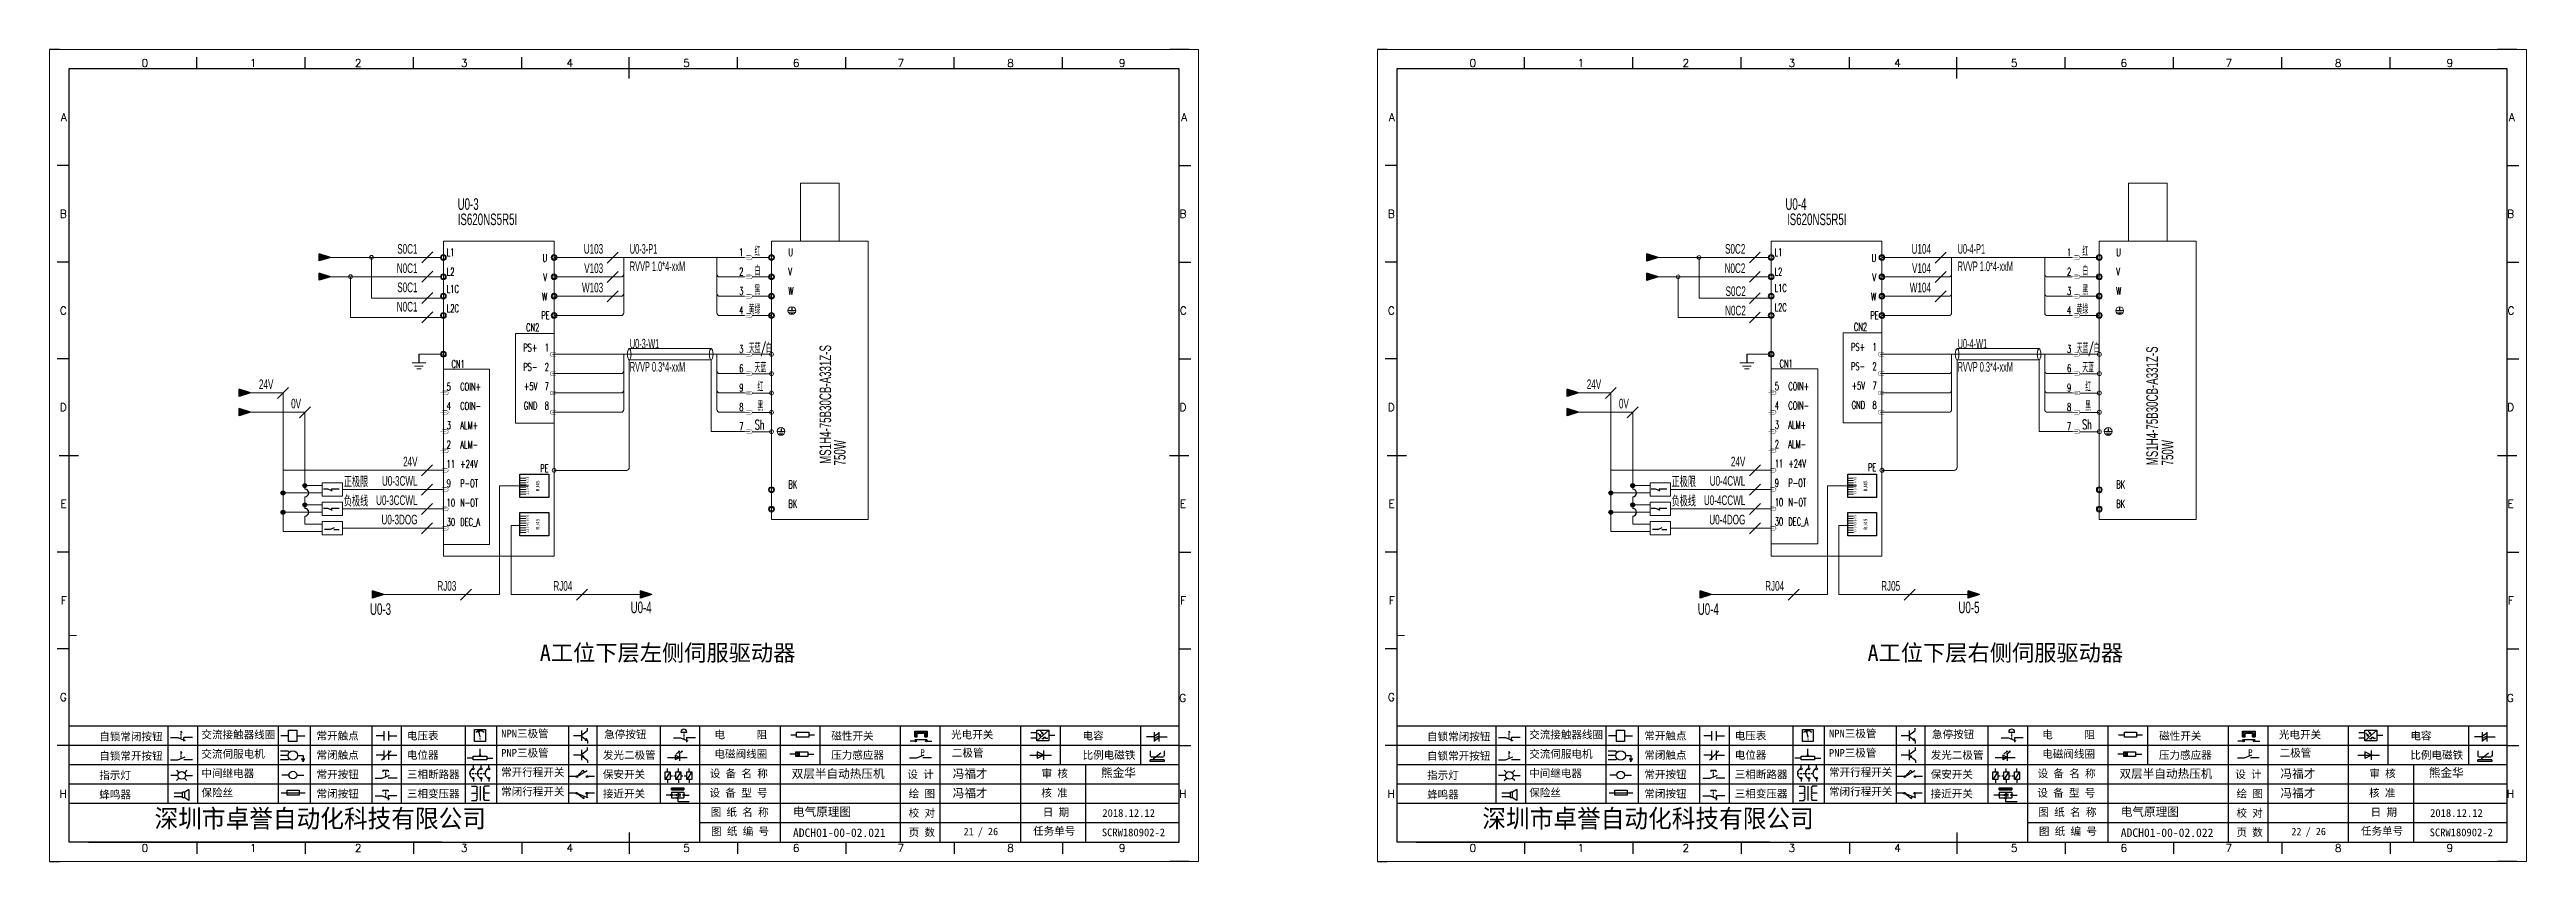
# Model space of a CAD drawing. Extents: x 33864 to 41687, y -3582 to -110.
# Drawn here: x 36252 to 36892, y -3568 to -3358 of the extents above; entities that cross this region are included whole.
import ezdxf
from ezdxf.enums import TextEntityAlignment as Align

# ---------------------------------------------------------------- set-up
doc = ezdxf.new("R2010")
doc.units = 0
doc.header["$MEASUREMENT"] = 0
doc.linetypes.add('ACAD_ISO02W100', pattern=[15, 12, -3])
doc.layers.add('AE_BOR', color=1, linetype='Continuous')
doc.layers.add('细实线层', color=7, linetype='Continuous')
doc.layers.add('Dimension', color=3, linetype='Continuous', lineweight=13)
doc.styles.add('WD', font='romans.shx', dxfattribs={"bigfont": 'gbcbig.shx'})
doc.styles.add('样式 8', font='arial.ttf')
doc.styles.add('汉字', font='')
doc.styles.get('汉字').set_extended_font_data('新宋体')

msp = doc.modelspace()

# ---------------------------------------------------------------- texts
at = {"lineweight": 0, "style": 'WD', "width": 0.6}
for s, p in [('L1', (36354.658, -3411.214)), ('1', (36430.254, -3411.206)), ('U', (36442.975, -3411.214)), ('L1', (36697.84, -3411.214)), ('1', (36773.436, -3411.206)), ('U', (36786.158, -3411.214)), ('L2', (36354.658, -3416.214)), ('2', (36430.254, -3416.206)), ('V', (36442.975, -3416.214)), ('L2', (36697.84, -3416.214)), ('L1C', (36697.84, -3420.444)), ('2', (36773.436, -3416.206)), ('V', (36786.158, -3416.214)), ('L1C', (36354.658, -3420.68)), ('L2C', (36354.658, -3425.684)), ('3', (36430.254, -3421.21)), ('4', (36430.254, -3426.214)), ('W', (36442.975, -3421.218)), ('L2C', (36697.84, -3425.448)), ('3', (36773.436, -3421.21)), ('4', (36773.436, -3426.214)), ('W', (36786.158, -3421.218)), ('3', (36430.254, -3436.226)), ('3', (36773.436, -3436.226)), ('6', (36430.254, -3441.23)), ('6', (36773.436, -3441.23)), ('9', (36430.254, -3446.23)), ('8', (36430.254, -3451.23)), ('9', (36773.436, -3446.23)), ('8', (36773.436, -3451.23)), ('7', (36430.254, -3456.23)), ('7', (36773.436, -3456.23)), ('BK', (36442.975, -3471.242)), ('BK', (36786.158, -3471.242)), ('BK', (36442.975, -3476.246)), ('BK', (36786.158, -3476.246))]:
    msp.add_text(s, height=2, dxfattribs=at).set_placement(p)
for s, height, p in [('U', 2, (36380.623, -3412.677)), ('红', 2.5, (36435.719, -3411.214)), ('U', 2, (36724.123, -3412.681)), ('红', 2.5, (36778.901, -3411.214)), ('V', 2, (36380.623, -3417.677)), ('黑', 2.5, (36435.719, -3421.218)), ('白', 2.5, (36435.719, -3416.214)), ('V', 2, (36724.123, -3417.681)), ('黑', 2.5, (36778.901, -3421.218)), ('白', 2.5, (36778.901, -3416.214)), ('W', 2, (36380.623, -3422.677)), ('黄绿', 2.5, (36435.719, -3426.218)), ('W', 2, (36724.123, -3422.681)), ('黄绿', 2.5, (36778.901, -3426.218)), ('CN2', 2, (36378.597, -3430.629)), ('PE', 2, (36381.281, -3427.479)), ('CN2', 2, (36721.767, -3430.48)), ('PE', 2, (36724.78, -3427.483)), ('CN1', 2, (36359.303, -3440.109)), ('CN1', 2, (36702.571, -3439.997)), ('Sh', 2.5, (36436.821, -3456.04)), ('Sh', 2.5, (36779.854, -3455.967))]:
    msp.add_text(s, height=height, dxfattribs=at).set_placement(p, align=Align.RIGHT)
at = {"color": 6, "lineweight": 0, "style": 'WD', "width": 0.6}
for s, p in [('PS+', (36378.072, -3435.852)), ('1', (36381.072, -3435.852)), ('PS+', (36721.242, -3435.703)), ('1', (36724.242, -3435.703)), ('PS-', (36378.072, -3440.852)), ('+5V', (36378.072, -3445.852)), ('2', (36381.072, -3440.852)), ('7', (36381.072, -3445.852)), ('PS-', (36721.242, -3440.703)), ('+5V', (36721.242, -3445.703)), ('2', (36724.242, -3440.703)), ('7', (36724.242, -3445.703)), ('GND', (36378.072, -3450.856)), ('8', (36381.072, -3450.856)), ('GND', (36721.242, -3450.707)), ('8', (36724.242, -3450.707)), ('PE', (36380.985, -3467.06)), ('PE', (36724.155, -3466.834))]:
    msp.add_text(s, height=2, dxfattribs=at).set_placement(p, align=Align.RIGHT)
for s, p in [('天蓝/白', (36435.719, -3436.234)), ('天蓝/白', (36778.901, -3436.234)), ('天蓝', (36435.719, -3441.234)), ('红', (36435.719, -3446.234)), ('天蓝', (36778.901, -3441.234)), ('红', (36778.901, -3446.234)), ('黑', (36435.719, -3451.234)), ('黑', (36778.901, -3451.234))]:
    msp.add_text(s, height=2.5, dxfattribs=at).set_placement(p, align=Align.CENTER)
at = {"color": 4, "lineweight": 0, "style": 'WD', "width": 0.6}
for s, p in [('5', (36354.639, -3445.937)), ('COIN+', (36358.139, -3445.937)), ('5', (36697.906, -3445.825)), ('COIN+', (36701.406, -3445.825)), ('4', (36354.639, -3450.937)), ('COIN-', (36358.139, -3450.937)), ('4', (36697.906, -3450.825)), ('COIN-', (36701.406, -3450.825)), ('3', (36354.639, -3455.937)), ('ALM+', (36358.139, -3455.937)), ('3', (36697.906, -3455.825)), ('ALM+', (36701.406, -3455.825)), ('2', (36354.639, -3460.937)), ('ALM-', (36358.139, -3460.937)), ('2', (36697.906, -3460.825)), ('ALM-', (36701.406, -3460.825)), ('9', (36354.639, -3470.937)), ('11', (36354.639, -3465.937)), ('+24V', (36358.139, -3465.937)), ('P-OT', (36358.139, -3470.937)), ('9', (36697.906, -3470.825)), ('11', (36697.906, -3465.825)), ('+24V', (36701.406, -3465.825)), ('P-OT', (36701.406, -3470.825)), ('10', (36354.639, -3475.937)), ('N-OT', (36358.139, -3475.937)), ('10', (36697.906, -3475.825)), ('N-OT', (36701.406, -3475.825)), ('30', (36354.639, -3480.937)), ('DEC_A', (36358.139, -3480.937)), ('30', (36697.906, -3480.825)), ('DEC_A', (36701.406, -3480.825))]:
    msp.add_text(s, height=2, dxfattribs=at).set_placement(p)
at = {"attachment_point": 1}
for s, insert, char_height, width in [('{\\fSimSun|b0|i0|c134|p2;A工位下层左侧伺服驱动器}', (36378.703, -3511.665), 4.212, 73.29125), ('{\\fSimSun|b0|i0|c134|p2;A工位下层右侧伺服驱动器}', (36721.885, -3511.665), 4.212, 73.29125), ('{\\fKaiTi_GB2312|b0|i0|c134|p49;双层半自动热压机}', (36443.826, -3543.94), 2.2, 27.73841), ('{\\fKaiTi_GB2312|b0|i0|c134|p49;冯福才}', (36485.437, -3543.951), 2.2, 15.31746), ('{\\fKaiTi_GB2312|b0|i0|c134|p49;熊金华}', (36523.777, -3543.694), 2.2, 15.31746), ('{\\fKaiTi_GB2312|b0|i0|c134|p49;双层半自动热压机}', (36787.008, -3543.94), 2.2, 27.73841), ('{\\fKaiTi_GB2312|b0|i0|c134|p49;冯福才}', (36828.619, -3543.951), 2.2, 15.31746), ('{\\fKaiTi_GB2312|b0|i0|c134|p49;熊金华}', (36866.959, -3543.694), 2.2, 15.31746), ('{\\fKaiTi_GB2312|b0|i0|c134|p49;冯福才}', (36485.437, -3548.951), 2.2, 15.31746), ('{\\fKaiTi_GB2312|b0|i0|c134|p49;冯福才}', (36828.619, -3548.951), 2.2, 15.31746), ('{\\fKaiTi_GB2312|b0|i0|c134|p49;ADCH01-00-02.021}', (36444.151, -3559.202), 2.2, 25.68687), ('{\\fKaiTi_GB2312|b0|i0|c134|p49;电气原理图}', (36444.151, -3553.802), 2.2, 25.88003), ('{\\fKaiTi_GB2312|b0|i0|c134|p49;21}', (36488.253, -3559.059), 1.92, 2.26819), ('{\\fKaiTi_GB2312|b0|i0|c134|p49;/ 26}', (36491.942, -3559.008), 1.92, 6.84443), ('{\\fKaiTi_GB2312|b0|i0|c134|p49;2018.12.12}', (36524.107, -3554.205), 2, 60.2542), ('{\\fKaiTi_GB2312|b0|i0|c134|p49;ADCH01-00-02.022}', (36787.333, -3559.202), 2.2, 25.68687), ('{\\fKaiTi_GB2312|b0|i0|c134|p49;电气原理图}', (36787.333, -3553.802), 2.2, 25.88003), ('{\\fKaiTi_GB2312|b0|i0|c134|p49;22}', (36831.435, -3559.059), 1.92, 2.26819), ('{\\fKaiTi_GB2312|b0|i0|c134|p49;/ 26}', (36835.124, -3559.008), 1.92, 6.84443), ('{\\fKaiTi_GB2312|b0|i0|c134|p49;2018.12.12}', (36867.29, -3554.205), 2, 60.2542)]:
    msp.add_mtext(s, dxfattribs=dict(at, insert=insert, char_height=char_height, width=width))
at = {"char_height": 2, "attachment_point": 1, "style": '汉字'}
for s, insert in [('{\\fKaiTi_GB2312|b0|i0|c134|p49;交流接触器线圈}', (36291.258, -3533.941)), ('{\\fKaiTi_GB2312|b0|i0|c134|p49;NPN三极管}', (36368.737, -3533.658)), ('{\\fKaiTi_GB2312|b0|i0|c134|p49;急停按钮}', (36395.359, -3533.87)), ('{\\fKaiTi_GB2312|b0|i0|c134|p49;电      阻}', (36423.865, -3533.943)), ('{\\fKaiTi_GB2312|b0|i0|c134|p49;光电开关}', (36485.027, -3533.941)), ('{\\fKaiTi_GB2312|b0|i0|c134|p49;交流接触器线圈}', (36634.44, -3533.941)), ('{\\fKaiTi_GB2312|b0|i0|c134|p49;NPN三极管}', (36711.919, -3533.658)), ('{\\fKaiTi_GB2312|b0|i0|c134|p49;急停按钮}', (36738.541, -3533.87)), ('{\\fKaiTi_GB2312|b0|i0|c134|p49;电      阻}', (36767.047, -3533.943)), ('{\\fKaiTi_GB2312|b0|i0|c134|p49;光电开关}', (36828.209, -3533.941)), ('{\\fKaiTi_GB2312|b0|i0|c134|p49;自锁常闭按钮}', (36264.863, -3534.435)), ('{\\fKaiTi_GB2312|b0|i0|c134|p49;自锁常开按钮}', (36264.863, -3539.435)), ('{\\fKaiTi_GB2312|b0|i0|c134|p49;交流伺服电机}', (36291.258, -3538.941)), ('{\\fKaiTi_GB2312|b0|i0|c134|p49;常开触点}', (36321.011, -3534.228)), ('{\\fKaiTi_GB2312|b0|i0|c134|p49;常闭触点}', (36321.011, -3539.228)), ('{\\fKaiTi_GB2312|b0|i0|c134|p49;电压表}', (36344.371, -3534.219)), ('{\\fKaiTi_GB2312|b0|i0|c134|p49;电位器}', (36344.371, -3539.219)), ('{\\fKaiTi_GB2312|b0|i0|c134|p49;PNP三极管}', (36368.737, -3538.658)), ('{\\fKaiTi_GB2312|b0|i0|c134|p49;发光二极管}', (36395.026, -3539.229)), ('{\\fKaiTi_GB2312|b0|i0|c134|p49;电磁阀线圈}', (36423.865, -3538.943)), ('{\\fKaiTi_GB2312|b0|i0|c134|p49;压力感应器}', (36454.023, -3539.219)), ('{\\fKaiTi_GB2312|b0|i0|c134|p49;磁性开关}', (36454.076, -3534.279)), ('{\\fKaiTi_GB2312|b0|i0|c134|p49;二极管}', (36485.208, -3538.658)), ('{\\fKaiTi_GB2312|b0|i0|c134|p49;比例电磁铁}', (36519.002, -3539.229)), ('{\\fKaiTi_GB2312|b0|i0|c134|p49;电容}', (36519.002, -3534.229)), ('{\\fKaiTi_GB2312|b0|i0|c134|p49;自锁常闭按钮}', (36608.045, -3534.435)), ('{\\fKaiTi_GB2312|b0|i0|c134|p49;自锁常开按钮}', (36608.045, -3539.435)), ('{\\fKaiTi_GB2312|b0|i0|c134|p49;交流伺服电机}', (36634.44, -3538.941)), ('{\\fKaiTi_GB2312|b0|i0|c134|p49;常开触点}', (36664.193, -3534.228)), ('{\\fKaiTi_GB2312|b0|i0|c134|p49;常闭触点}', (36664.193, -3539.228)), ('{\\fKaiTi_GB2312|b0|i0|c134|p49;电压表}', (36687.553, -3534.219)), ('{\\fKaiTi_GB2312|b0|i0|c134|p49;电位器}', (36687.553, -3539.219)), ('{\\fKaiTi_GB2312|b0|i0|c134|p49;PNP三极管}', (36711.919, -3538.658)), ('{\\fKaiTi_GB2312|b0|i0|c134|p49;发光二极管}', (36738.208, -3539.229)), ('{\\fKaiTi_GB2312|b0|i0|c134|p49;电磁阀线圈}', (36767.047, -3538.943)), ('{\\fKaiTi_GB2312|b0|i0|c134|p49;压力感应器}', (36797.205, -3539.219)), ('{\\fKaiTi_GB2312|b0|i0|c134|p49;磁性开关}', (36797.258, -3534.279)), ('{\\fKaiTi_GB2312|b0|i0|c134|p49;二极管}', (36828.39, -3538.658)), ('{\\fKaiTi_GB2312|b0|i0|c134|p49;比例电磁铁}', (36862.185, -3539.229)), ('{\\fKaiTi_GB2312|b0|i0|c134|p49;电容}', (36862.185, -3534.229)), ('{\\fKaiTi_GB2312|b0|i0|c134|p49;指示灯}', (36264.863, -3544.435)), ('{\\fKaiTi_GB2312|b0|i0|c134|p49;中间继电器}', (36291.258, -3543.941)), ('{\\fKaiTi_GB2312|b0|i0|c134|p49;常开按钮}', (36321.011, -3544.228)), ('{\\fKaiTi_GB2312|b0|i0|c134|p49;三相断路器}', (36344.371, -3544.219)), ('{\\fKaiTi_GB2312|b0|i0|c134|p49;常开行程开关}', (36368.737, -3543.658)), ('{\\fKaiTi_GB2312|b0|i0|c134|p49;保安开关}', (36395.026, -3544.229)), ('{\\fKaiTi_GB2312|b0|i0|c134|p0;设 备 名 称}', (36422.658, -3543.994)), ('{\\fKaiTi_GB2312|b0|i0|c134|p0;设 计}', (36473.725, -3544.21)), ('{\\fKaiTi_GB2312|b0|i0|c134|p0;审 核}', (36508.393, -3544.001)), ('{\\fKaiTi_GB2312|b0|i0|c134|p49;指示灯}', (36608.045, -3544.435)), ('{\\fKaiTi_GB2312|b0|i0|c134|p49;中间继电器}', (36634.44, -3543.941)), ('{\\fKaiTi_GB2312|b0|i0|c134|p49;常开按钮}', (36664.193, -3544.228)), ('{\\fKaiTi_GB2312|b0|i0|c134|p49;三相断路器}', (36687.553, -3544.219)), ('{\\fKaiTi_GB2312|b0|i0|c134|p49;常开行程开关}', (36711.919, -3543.658)), ('{\\fKaiTi_GB2312|b0|i0|c134|p49;保安开关}', (36738.208, -3544.229)), ('{\\fKaiTi_GB2312|b0|i0|c134|p0;设 备 名 称}', (36765.84, -3543.994)), ('{\\fKaiTi_GB2312|b0|i0|c134|p0;设 计}', (36816.907, -3544.21)), ('{\\fKaiTi_GB2312|b0|i0|c134|p0;审 核}', (36851.575, -3544.001)), ('{\\fKaiTi_GB2312|b0|i0|c134|p49;蜂鸣器}', (36264.863, -3549.435)), ('{\\fKaiTi_GB2312|b0|i0|c134|p49;保险丝}', (36291.258, -3548.941)), ('{\\fKaiTi_GB2312|b0|i0|c134|p49;常闭按钮}', (36321.011, -3549.228)), ('{\\fKaiTi_GB2312|b0|i0|c134|p49;三相变压器}', (36344.371, -3549.219)), ('{\\fKaiTi_GB2312|b0|i0|c134|p49;常闭行程开关}', (36368.737, -3548.658)), ('{\\fKaiTi_GB2312|b0|i0|c134|p49;接近开关}', (36395.026, -3549.229)), ('{\\fKaiTi_GB2312|b0|i0|c134|p0;设 备 型 号}', (36422.584, -3548.994)), ('{\\fKaiTi_GB2312|b0|i0|c134|p0;绘 图}', (36474.054, -3549.21)), ('{\\fKaiTi_GB2312|b0|i0|c134|p0;核 准}', (36508.323, -3549.001)), ('{\\fKaiTi_GB2312|b0|i0|c134|p49;蜂鸣器}', (36608.045, -3549.435)), ('{\\fKaiTi_GB2312|b0|i0|c134|p49;保险丝}', (36634.44, -3548.941)), ('{\\fKaiTi_GB2312|b0|i0|c134|p49;常闭按钮}', (36664.193, -3549.228)), ('{\\fKaiTi_GB2312|b0|i0|c134|p49;三相变压器}', (36687.553, -3549.219)), ('{\\fKaiTi_GB2312|b0|i0|c134|p49;常闭行程开关}', (36711.919, -3548.658)), ('{\\fKaiTi_GB2312|b0|i0|c134|p49;接近开关}', (36738.208, -3549.229)), ('{\\fKaiTi_GB2312|b0|i0|c134|p0;设 备 型 号}', (36765.766, -3548.994)), ('{\\fKaiTi_GB2312|b0|i0|c134|p0;绘 图}', (36817.236, -3549.21)), ('{\\fKaiTi_GB2312|b0|i0|c134|p0;核 准}', (36851.505, -3549.001)), ('{\\fKaiTi_GB2312|b0|i0|c134|p0;图 纸 名 称}', (36422.867, -3553.994)), ('{\\fKaiTi_GB2312|b0|i0|c134|p0;图 纸 编 号}', (36422.985, -3558.946)), ('{\\fKaiTi_GB2312|b0|i0|c134|p0;校 对}', (36474.054, -3554.21)), ('{\\fKaiTi_GB2312|b0|i0|c134|p0;页 数}', (36474.054, -3559.21)), ('{\\fKaiTi_GB2312|b0|i0|c134|p0;任务单号}', (36506.221, -3558.851)), ('{\\fKaiTi_GB2312|b0|i0|c134|p0;日 期}', (36508.72, -3554.001)), ('{\\fKaiTi_GB2312|b0|i0|c134|p0;SCRW180902-2}', (36523.984, -3559.224)), ('{\\fKaiTi_GB2312|b0|i0|c134|p0;图 纸 名 称}', (36766.05, -3553.994)), ('{\\fKaiTi_GB2312|b0|i0|c134|p0;图 纸 编 号}', (36766.167, -3558.946)), ('{\\fKaiTi_GB2312|b0|i0|c134|p0;校 对}', (36817.236, -3554.21)), ('{\\fKaiTi_GB2312|b0|i0|c134|p0;页 数}', (36817.236, -3559.21)), ('{\\fKaiTi_GB2312|b0|i0|c134|p0;任务单号}', (36849.403, -3558.851)), ('{\\fKaiTi_GB2312|b0|i0|c134|p0;日 期}', (36851.902, -3554.001)), ('{\\fKaiTi_GB2312|b0|i0|c134|p0;SCRW180902-2}', (36867.166, -3559.224))]:
    msp.add_mtext(s, dxfattribs=dict(at, insert=insert))
at = {"lineweight": -2, "char_height": 4.70644, "width": 96.11383, "attachment_point": 1}
for insert in [(36279.141, -3554.279), (36622.323, -3554.279)]:
    msp.add_mtext('深圳市卓誉自动化科技有限公司', dxfattribs=dict(at, insert=insert))
at = {"layer": 'AE_BOR', "style": 'WD'}
for s, p in [('0', (36276.674, -3362.25)), ('1', (36304.6, -3362.25)), ('2', (36331.749, -3362.25)), ('3', (36359.149, -3362.25)), ('4', (36386.45, -3362.25)), ('5', (36416.599, -3362.25)), ('6', (36444.944, -3362.25)), ('7', (36472.042, -3362.25)), ('8', (36500.371, -3362.25)), ('9', (36529.236, -3362.25)), ('0', (36619.856, -3362.25)), ('1', (36647.782, -3362.25)), ('2', (36674.931, -3362.25)), ('3', (36702.331, -3362.25)), ('4', (36729.632, -3362.25)), ('5', (36759.781, -3362.25)), ('6', (36788.126, -3362.25)), ('7', (36815.224, -3362.25)), ('8', (36843.554, -3362.25)), ('9', (36872.418, -3362.25)), ('0', (36276.674, -3565.25)), ('1', (36304.6, -3565.25)), ('2', (36331.749, -3565.25)), ('3', (36359.149, -3565.25)), ('4', (36386.45, -3565.25)), ('5', (36416.599, -3565.25)), ('6', (36444.944, -3565.25)), ('7', (36472.042, -3565.25)), ('8', (36500.371, -3565.25)), ('9', (36529.236, -3565.25)), ('0', (36619.856, -3565.25)), ('1', (36647.782, -3565.25)), ('2', (36674.931, -3565.25)), ('3', (36702.331, -3565.25)), ('4', (36729.632, -3565.25)), ('5', (36759.781, -3565.25)), ('6', (36788.126, -3565.25)), ('7', (36815.224, -3565.25)), ('8', (36843.554, -3565.25)), ('9', (36872.418, -3565.25))]:
    msp.add_text(s, height=2, dxfattribs=at).set_placement(p, align=Align.CENTER)
for s, p in [('A', (36256.507, -3375.25)), ('A', (36546.031, -3375.25)), ('A', (36599.69, -3375.25)), ('A', (36889.213, -3375.25)), ('B', (36256.507, -3400.25)), ('B', (36545.841, -3400.25)), ('B', (36599.69, -3400.25)), ('B', (36889.023, -3400.25)), ('C', (36256.507, -3425.25)), ('C', (36545.936, -3425.25)), ('C', (36599.69, -3425.25)), ('C', (36889.118, -3425.25)), ('D', (36256.507, -3450.25)), ('D', (36545.841, -3450.25)), ('D', (36599.69, -3450.25)), ('D', (36889.023, -3450.25)), ('E', (36256.507, -3475.25)), ('E', (36545.745, -3475.25)), ('E', (36599.69, -3475.25)), ('E', (36888.928, -3475.25)), ('F', (36256.507, -3500.25)), ('F', (36545.745, -3500.25)), ('F', (36545.745, -3500.25)), ('F', (36599.69, -3500.25)), ('F', (36888.928, -3500.25)), ('F', (36888.928, -3500.25)), ('G', (36256.507, -3525.25)), ('G', (36545.745, -3525.469)), ('G', (36599.69, -3525.25)), ('G', (36888.928, -3525.469)), ('H', (36256.507, -3550.25)), ('H', (36545.841, -3550.25)), ('H', (36599.69, -3550.25)), ('H', (36889.023, -3550.25))]:
    msp.add_text(s, height=2, dxfattribs=at).set_placement(p, align=Align.MIDDLE_RIGHT)
at = {"layer": 'Dimension', "lineweight": 0, "style": '样式 8', "width": 0.6}
for s, p in [('U0-3', (36357.464, -3399.225)), ('U0-4', (36700.646, -3399.225)), ('IS620NS5R5I', (36357.497, -3403.166)), ('IS620NS5R5I', (36701.067, -3403.166)), ('U0-3', (36334.815, -3503.974)), ('U0-4', (36677.997, -3503.974))]:
    msp.add_text(s, height=3, dxfattribs=at).set_placement(p)
for s, height, p in [('S0C1', 2.5, (36347.113, -3410.564)), ('U103', 2.5, (36395.088, -3410.564)), ('S0C2', 2.5, (36690.295, -3410.564)), ('U104', 2.5, (36738.27, -3410.564)), ('N0C1', 2.5, (36347.113, -3415.564)), ('S0C1', 2.5, (36347.113, -3420.513)), ('W103', 2.5, (36395.088, -3420.564)), ('V103', 2.5, (36395.088, -3415.564)), ('N0C2', 2.5, (36690.295, -3415.564)), ('W104', 2.5, (36738.27, -3420.564)), ('V104', 2.5, (36738.27, -3415.564)), ('N0C1', 2.5, (36347.113, -3425.517)), ('N0C2', 2.5, (36690.428, -3426.517)), ('S0C2', 2.5, (36690.428, -3421.513)), ('24V', 2.5, (36309.862, -3445.572)), ('24V', 2.5, (36653.044, -3445.572)), ('0V', 2.5, (36317.009, -3450.568)), ('0V', 2.5, (36660.191, -3450.568)), ('24V', 2.5, (36347.113, -3465.568)), ('24V', 2.5, (36690.295, -3465.568)), ('正极限', 2.5, (36334.363, -3470.676)), ('U0-3CWL', 2.5, (36347.113, -3470.568)), ('正极限', 2.5, (36677.546, -3470.676)), ('U0-4CWL', 2.5, (36690.295, -3470.568)), ('负极线', 2.5, (36334.363, -3475.676)), ('U0-3CCWL', 2.5, (36347.113, -3475.568)), ('负极线', 2.5, (36677.546, -3475.676)), ('U0-4CCWL', 2.5, (36690.295, -3475.568)), ('U0-3DOG', 2.5, (36347.113, -3480.568)), ('U0-4DOG', 2.5, (36690.295, -3480.568)), ('RJ03', 2.5, (36357.139, -3497.728)), ('RJ04', 2.5, (36387.119, -3497.728)), ('RJ04', 2.5, (36700.321, -3497.728)), ('RJ05', 2.5, (36730.301, -3497.728)), ('U0-4', 3, (36407.632, -3503.531)), ('U0-5', 3, (36750.814, -3503.531))]:
    msp.add_text(s, height=height, dxfattribs=at).set_placement(p, align=Align.RIGHT)
at = {"layer": 'Dimension', "color": 3, "lineweight": 0, "style": '样式 8', "width": 0.5}
for s, p in [('U0-3-P1', (36401.978, -3410.564)), ('U0-4-P1', (36745.16, -3410.564)), ('U0-3-W1', (36401.978, -3435.08)), ('U0-4-W1', (36745.16, -3435.08))]:
    msp.add_text(s, height=2.5, dxfattribs=at).set_placement(p)
at = {"layer": 'Dimension', "color": 1, "lineweight": 0, "style": '样式 8', "width": 0.5}
for s, p in [('RVVP 1.0*4-xxM', (36401.978, -3412.564)), ('RVVP 1.0*4-xxM', (36745.16, -3412.564)), ('RVVP 0.3*4-xxM', (36401.978, -3438.58)), ('RVVP 0.3*4-xxM', (36745.16, -3438.58))]:
    msp.add_text(s, height=2.5, dxfattribs=at).set_placement(p, align=Align.TOP_LEFT)
at = {"layer": 'Dimension', "color": 6, "lineweight": 0, "style": '样式 8', "width": 0.6}
for p in [(36454.014, -3464.923), (36796.929, -3465.282)]:
    msp.add_text('MS1H4-75B30CB-A331Z-S', height=3, rotation=90, dxfattribs=at).set_placement(p)
at = {"layer": 'Dimension', "lineweight": 0, "style": '样式 8', "width": 0.6}
for p in [(36457.742, -3465.322), (36800.924, -3465.322)]:
    msp.add_text('750W', height=3, rotation=90, dxfattribs=at).set_placement(p)

# ---------------------------------------------------------------- blocks, each defined once
blk = doc.blocks.new('磁性开关')
at = {"linetype": 'ByBlock'}
h = blk.add_hatch(dxfattribs=at)
h.set_pattern_fill('ANSI31', color=256, scale=0.1, style=0)
h.set_pattern_definition([(45, (0, 0), (-0.224506403, 0.224506403), [])])
h.paths.add_polyline_path([(-1907.69, -775.29), (-1910.88, -775.29), (-1910.88, -776.69), (-1910.25, -776.69), (-1910.25, -775.79), (-1908.31, -775.79), (-1908.31, -776.69), (-1907.69, -776.69)])
for p, q in [((-1910.91, -777.81), (-1912.09, -777.81)), ((-1910.88, -776.69), (-1910.88, -775.29)), ((-1910.88, -775.29), (-1907.69, -775.29)), ((-1910.88, -776.69), (-1910.25, -776.69)), ((-1910.88, -777.39), (-1907.69, -777.39)), ((-1910.25, -776.69), (-1910.25, -775.79)), ((-1910.25, -775.79), (-1908.31, -775.79)), ((-1908.31, -776.69), (-1908.31, -775.79)), ((-1908.31, -776.69), (-1907.69, -776.69)), ((-1907.69, -775.29), (-1907.69, -776.69)), ((-1907.66, -777.81), (-1906.48, -777.81))]:
    blk.add_line(p, q, dxfattribs=at)
for centre in [(-1910.68, -777.81), (-1907.88, -777.81)]:
    blk.add_circle(centre, 0.225, dxfattribs=at)
blk = doc.blocks.new('*U179')
at = {"linetype": 'ByBlock'}
for p, q in [((-1909.23, -780.45), (-1909.23, -780.67)), ((-1909.23, -780.45), (-1908.92, -780.84)), ((-1909.23, -780.84), (-1909.23, -781.05)), ((-1911.92, -782.07), (-1910.06, -782.07)), ((-1910.06, -782.07), (-1908.18, -782.88)), ((-1909.23, -781.23), (-1909.23, -781.44)), ((-1909.23, -781.61), (-1909.23, -781.83)), ((-1909.23, -782), (-1909.23, -782.21)), ((-1909.23, -782.38), (-1909.23, -782.43)), ((-1908.52, -783.07), (-1908.52, -782.07)), ((-1906.25, -782.07), (-1908.52, -782.07))]:
    blk.add_line(p, q, dxfattribs=at)
blk = doc.blocks.new('*U180')
at = {"linetype": 'ByBlock'}
for p, q in [((-1911.92, -792.89), (-1910.06, -792.89)), ((-1910.06, -792.89), (-1908.18, -792.08)), ((-1908.88, -791.17), (-1909.23, -790.71)), ((-1909.23, -790.71), (-1909.23, -790.92)), ((-1909.23, -791.09), (-1909.23, -791.31)), ((-1909.23, -791.48), (-1909.23, -791.69)), ((-1909.23, -791.86), (-1909.23, -792.08)), ((-1909.23, -792.25), (-1909.23, -792.47)), ((-1906.25, -792.89), (-1908.52, -792.89))]:
    blk.add_line(p, q, dxfattribs=at)
blk = doc.blocks.new('蜂鸣器')
at = {"linetype": 'ByBlock'}
for p, q in [((-1908.8, -796.48), (-1911.01, -796.48)), ((-1908.8, -797.46), (-1911.01, -797.46)), ((-1908.25, -796.26), (-1908.8, -796.26)), ((-1908.8, -797.68), (-1908.8, -796.26)), ((-1908.25, -797.68), (-1908.8, -797.68)), ((-1907.17, -795.53), (-1908.25, -796.26)), ((-1908.25, -797.68), (-1908.25, -796.26)), ((-1907.17, -798.41), (-1908.25, -797.68)), ((-1907.17, -795.53), (-1907.17, -798.41))]:
    blk.add_line(p, q, dxfattribs=at)
blk = doc.blocks.new('指示灯')
at = {"linetype": 'ByBlock'}
for p, q in [((-1854.25, -776.92), (-1856.06, -776.92)), ((-1854.62, -775.59), (-1853.97, -776.23)), ((-1854.62, -778.25), (-1853.97, -777.61)), ((-1851.9, -775.59), (-1852.54, -776.23)), ((-1851.9, -778.25), (-1852.54, -777.61)), ((-1852.26, -776.92), (-1850.45, -776.92))]:
    blk.add_line(p, q, dxfattribs=at)
blk.add_circle((-1853.26, -776.92), 0.992, dxfattribs=at)
blk = doc.blocks.new('光电开关')
at = {"linetype": 'ByBlock'}
h = blk.add_hatch(dxfattribs=at)
h.set_pattern_fill('ANSI31', color=256, scale=0.01, style=0)
h.set_pattern_definition([(45, (0.172267, 0), (-0.0224506403, 0.0224506403), [])])
h.paths.add_polyline_path([(-1882.44, -776.34), (-1882.5, -775.91), (-1882.68, -776.07)])
h.paths.add_polyline_path([(-1882.44, -776.34), (-1882.68, -776.07), (-1882.86, -776.23)])
h.paths.add_polyline_path([(-1883.11, -776.45), (-1883.29, -776.61), (-1883.05, -776.88)])
h.paths.add_polyline_path([(-1883.29, -776.61), (-1883.47, -776.77), (-1883.05, -776.88)])
for p, q in [((-1884.01, -775.96), (-1885.56, -775.96)), ((-1884.01, -777.39), (-1885.56, -777.39)), ((-1880.91, -775.3), (-1884.01, -778.05)), ((-1883.75, -776.09), (-1883.05, -776.88)), ((-1883.11, -776.45), (-1883.47, -776.77)), ((-1883.05, -776.88), (-1883.47, -776.77)), ((-1883.14, -775.55), (-1882.44, -776.34)), ((-1883.05, -776.88), (-1883.11, -776.45)), ((-1882.5, -775.91), (-1882.86, -776.23)), ((-1882.44, -776.34), (-1882.86, -776.23)), ((-1882.78, -777.47), (-1882.23, -777.47)), ((-1882.44, -776.34), (-1882.5, -775.91)), ((-1882.23, -777.47), (-1882.23, -777.14)), ((-1882.23, -777.14), (-1881.78, -777.14)), ((-1881.78, -777.47), (-1881.78, -777.14)), ((-1881.23, -777.47), (-1881.78, -777.47)), ((-1879.37, -776.67), (-1880.91, -776.67))]:
    blk.add_line(p, q, dxfattribs=at)
blk.add_lwpolyline([(-1884.01, -775.3), (-1880.91, -775.3), (-1880.91, -778.05), (-1884.01, -778.05)], close=True, dxfattribs=at)
blk = doc.blocks.new('交流接触器线圈')
at = {"linetype": 'ByBlock'}
for p, q in [((-1880.82, -781.77), (-1882.87, -781.77)), ((-1878.72, -781.77), (-1876.67, -781.77))]:
    blk.add_line(p, q, dxfattribs=at)
blk.add_lwpolyline([(-1880.82, -780.28), (-1878.72, -780.28), (-1878.72, -783.26), (-1880.82, -783.26)], close=True, dxfattribs=at)
blk = doc.blocks.new('交流伺服电机')
at = {"linetype": 'ByBlock'}
for p, q in [((-1880.97, -785.75), (-1882.94, -785.75)), ((-1880.97, -786.85), (-1882.94, -786.85)), ((-1880.97, -785.75), (-1880.65, -786.03)), ((-1878.49, -786.85), (-1877.07, -786.85)), ((-1877.07, -786.85), (-1877.07, -787.72)), ((-1880.97, -787.94), (-1882.94, -787.94)), ((-1880.97, -787.94), (-1880.65, -787.67)), ((-1877.54, -787.72), (-1876.59, -787.72)), ((-1877.38, -788.01), (-1876.75, -788.01)), ((-1877.23, -788.29), (-1876.9, -788.29))]:
    blk.add_line(p, q, dxfattribs=at)
blk.add_circle((-1879.73, -786.85), 1.24, dxfattribs=at)
blk = doc.blocks.new('中间继电器')
at = {"linetype": 'ByBlock'}
for p, q in [((-1880.72, -791.92), (-1882.54, -791.92)), ((-1878.74, -791.92), (-1876.92, -791.92))]:
    blk.add_line(p, q, dxfattribs=at)
blk.add_circle((-1879.73, -791.92), 0.992, dxfattribs=at)
blk = doc.blocks.new('保险丝')
at = {"linetype": 'ByBlock'}
blk.add_line((-1882.72, -796.49), (-1876.55, -796.49), dxfattribs=at)
blk.add_lwpolyline([(-1881.2, -795.86), (-1878.06, -795.86), (-1878.06, -797.12), (-1881.2, -797.12)], close=True, dxfattribs=at)
blk = doc.blocks.new('常开按钮')
at = {"linetype": 'ByBlock'}
for p, q in [((-1910.06, -787.73), (-1908.18, -786.93)), ((-1909.9, -785.68), (-1908.56, -785.68)), ((-1909.9, -785.68), (-1909.9, -786.07)), ((-1909.23, -785.68), (-1909.23, -785.89)), ((-1909.23, -786.06), (-1909.23, -786.28)), ((-1909.23, -786.45), (-1909.23, -786.67)), ((-1909.23, -786.84), (-1909.23, -787.05)), ((-1909.23, -787.22), (-1909.23, -787.38)), ((-1908.56, -785.68), (-1908.56, -786.07)), ((-1911.92, -787.73), (-1910.06, -787.73)), ((-1906.25, -787.73), (-1908.52, -787.73))]:
    blk.add_line(p, q, dxfattribs=at)
blk = doc.blocks.new('常开触点')
at = {"linetype": 'ByBlock'}
for p, q in [((-1853.82, -782.99), (-1853.82, -780.56)), ((-1852.6, -782.99), (-1852.6, -780.56)), ((-1853.82, -781.77), (-1855.88, -781.77)), ((-1852.6, -781.77), (-1850.55, -781.77))]:
    blk.add_line(p, q, dxfattribs=at)
blk = doc.blocks.new('常闭触点')
at = {"linetype": 'ByBlock'}
for p, q in [((-1853.82, -786.77), (-1855.88, -786.77)), ((-1852.01, -785.66), (-1854.43, -788.1)), ((-1853.82, -787.99), (-1853.82, -785.56)), ((-1852.6, -787.99), (-1852.6, -785.56)), ((-1852.6, -786.77), (-1850.55, -786.77))]:
    blk.add_line(p, q, dxfattribs=at)
blk = doc.blocks.new('常闭按钮')
at = {"linetype": 'ByBlock'}
for p, q in [((-1856.13, -792.28), (-1854.28, -792.28)), ((-1854.28, -792.28), (-1852.4, -793.09)), ((-1854.11, -790.83), (-1852.77, -790.83)), ((-1854.11, -790.83), (-1854.11, -791.22)), ((-1853.44, -790.83), (-1853.44, -791.04)), ((-1853.44, -791.21), (-1853.44, -791.43)), ((-1853.44, -791.6), (-1853.44, -791.82)), ((-1853.44, -791.99), (-1853.44, -792.2)), ((-1853.44, -792.37), (-1853.44, -792.53)), ((-1852.77, -790.83), (-1852.77, -791.22)), ((-1850.47, -792.28), (-1852.73, -792.28)), ((-1852.73, -792.28), (-1852.73, -793.43))]:
    blk.add_line(p, q, dxfattribs=at)
blk = doc.blocks.new('电磁阀线圈')
at = {"linetype": 'ByBlock'}
for p, q in [((-1854.61, -796.54), (-1856.17, -796.54)), ((-1854.61, -795.92), (-1853.75, -797.16)), ((-1853.75, -795.92), (-1854.61, -797.16)), ((-1853.75, -795.92), (-1853.75, -797.16)), ((-1851.53, -796.54), (-1849.97, -796.54))]:
    blk.add_line(p, q, dxfattribs=at)
blk.add_lwpolyline([(-1854.61, -795.92), (-1851.53, -795.92), (-1851.53, -797.16), (-1854.61, -797.16)], close=True, dxfattribs=at)
blk = doc.blocks.new('电压表')
at = {"linetype": 'ByBlock'}
for p, q in [((-1814.84, -780.75), (-1814.91, -781.13)), ((-1814.84, -780.75), (-1814.46, -782.26)), ((-1814.84, -780.75), (-1814.6, -781.05)), ((-1814.6, -781.05), (-1814.91, -781.13))]:
    blk.add_line(p, q, dxfattribs=at)
blk.add_lwpolyline([(-1815.84, -780.34), (-1813.07, -780.34), (-1813.07, -783.49), (-1815.84, -783.49)], close=True, dxfattribs=at)
blk.add_arc((-1814.46, -782.26), 1.56, 46.83135, 133.16865, dxfattribs=at)
at = {"linetype": 'ByBlock', "insert": (-1814.7, -782.39), "char_height": 0.75, "width": 0.6768, "attachment_point": 1}
blk.add_mtext('V', dxfattribs=at)
blk = doc.blocks.new('电位器')
at = {"linetype": 'ByBlock'}
for p, q in [((-1814.45, -787.3), (-1814.62, -786.96)), ((-1814.62, -786.96), (-1814.27, -786.96)), ((-1814.45, -787.3), (-1814.45, -785.39)), ((-1814.45, -787.3), (-1814.27, -786.96)), ((-1816.21, -787.75), (-1817.79, -787.75)), ((-1812.68, -787.75), (-1811.1, -787.75))]:
    blk.add_line(p, q, dxfattribs=at)
blk.add_lwpolyline([(-1816.21, -787.3), (-1812.68, -787.3), (-1812.68, -788.2), (-1816.21, -788.2)], close=True, dxfattribs=at)
blk = doc.blocks.new('三相断路器')
at = {"linetype": 'ByBlock'}
for p, q in [((-1817.14, -791.74), (-1816.72, -791.74)), ((-1816.45, -791.74), (-1816.03, -791.74)), ((-1816.17, -790.33), (-1816.17, -789.7)), ((-1816.17, -793.19), (-1816.17, -793.83)), ((-1815.76, -791.74), (-1815.34, -791.74)), ((-1815.07, -791.74), (-1814.65, -791.74)), ((-1814.38, -791.74), (-1813.96, -791.74)), ((-1814.17, -790.33), (-1814.17, -789.7)), ((-1814.17, -793.19), (-1814.17, -793.83)), ((-1813.69, -791.74), (-1813.27, -791.74)), ((-1812.18, -790.33), (-1812.18, -789.7)), ((-1812.18, -793.19), (-1812.18, -793.83))]:
    blk.add_line(p, q, dxfattribs=at)
for centre in [(-1816.17, -790.55), (-1816.17, -792.98), (-1814.17, -790.55), (-1814.17, -792.98), (-1812.18, -790.55), (-1812.18, -792.98)]:
    blk.add_circle(centre, 0.219, dxfattribs=at)
for centre in [(-1815.81, -791.74), (-1813.82, -791.74), (-1811.83, -791.74)]:
    blk.add_arc(centre, 1.32, 115.57905, 244.42095, dxfattribs=at)
blk = doc.blocks.new('三相变压器')
at = {"linetype": 'ByBlock'}
for p, q in [((-1816.69, -795.03), (-1815.37, -795.03)), ((-1816.69, -796.87), (-1815.37, -796.87)), ((-1816.69, -798.71), (-1815.37, -798.71)), ((-1815.37, -795.03), (-1815.37, -795.24)), ((-1815.37, -798.71), (-1815.37, -798.5)), ((-1814.34, -798.7), (-1814.34, -795.04)), ((-1812, -795.03), (-1813.32, -795.03)), ((-1813.32, -795.03), (-1813.32, -795.24)), ((-1812, -796.87), (-1813.32, -796.87)), ((-1813.32, -798.71), (-1813.32, -798.5)), ((-1812, -798.71), (-1813.32, -798.71))]:
    blk.add_line(p, q, dxfattribs=at)
for centre, start, end in [((-1815.37, -795.51), 270, 90), ((-1815.37, -796.06), 270, 90), ((-1815.37, -796.6), 270, 90), ((-1815.37, -797.14), 270, 90), ((-1815.37, -797.68), 270, 90), ((-1815.37, -798.23), 270, 90), ((-1813.32, -795.51), 90, 270), ((-1813.32, -796.06), 90, 270), ((-1813.32, -796.6), 90, 270), ((-1813.32, -797.14), 90, 270), ((-1813.32, -797.68), 90, 270), ((-1813.32, -798.23), 90, 270)]:
    blk.add_arc(centre, 0.271, start, end, dxfattribs=at)
blk = doc.blocks.new('压力感应器')
at = {"linetype": 'ByBlock'}
for p, q in [((-1817.44, -777.73), (-1815.59, -777.73)), ((-1815.59, -777.73), (-1813.71, -776.93)), ((-1811.78, -777.73), (-1814.05, -777.73))]:
    blk.add_line(p, q, dxfattribs=at)
at = {"linetype": 'ByBlock', "insert": (-1814.65, -775.48), "char_height": 1.68, "width": 1.2242, "attachment_point": 1}
blk.add_mtext('{\\fNSimSun|b0|i0|c134|p49;P}', dxfattribs=at)
blk = doc.blocks.new('二极管')
at = {"linetype": 'ByBlock'}
for p, q in [((-1787.52, -776.77), (-1781.92, -776.77)), ((-1783.97, -776.77), (-1785.69, -775.9)), ((-1785.69, -775.9), (-1785.69, -777.65)), ((-1783.97, -776.77), (-1785.69, -777.65)), ((-1783.97, -777.99), (-1783.97, -775.56))]:
    blk.add_line(p, q, dxfattribs=at)
blk = doc.blocks.new('NPN三极管')
at = {"linetype": 'ByBlock'}
for p, q in [((-1785.73, -780.61), (-1785.73, -783.32)), ((-1785.73, -781.82), (-1784.15, -780.66)), ((-1784.15, -780.66), (-1784.15, -779.98)), ((-1785.73, -781.97), (-1787.81, -781.97)), ((-1785.73, -782.11), (-1784.15, -783.27)), ((-1784.41, -782.73), (-1784.74, -783.18)), ((-1784.15, -783.27), (-1784.74, -783.18)), ((-1784.15, -783.27), (-1784.41, -782.73)), ((-1784.15, -783.27), (-1784.15, -783.96))]:
    blk.add_line(p, q, dxfattribs=at)
blk = doc.blocks.new('PNP三极管')
at = {"linetype": 'ByBlock'}
for p, q in [((-1784.9, -786.74), (-1786.98, -786.74)), ((-1784.9, -785.38), (-1784.9, -788.09)), ((-1784.9, -786.59), (-1783.32, -785.43)), ((-1784.9, -786.88), (-1783.32, -788.04)), ((-1784.9, -786.88), (-1784.31, -786.97)), ((-1784.9, -786.88), (-1784.64, -787.42)), ((-1784.31, -786.97), (-1784.64, -787.42)), ((-1783.32, -785.43), (-1783.32, -784.75)), ((-1783.32, -788.04), (-1783.32, -788.73))]:
    blk.add_line(p, q, dxfattribs=at)
blk = doc.blocks.new('常开行程开关')
at = {"linetype": 'ByBlock'}
for p, q in [((-1786.29, -792.3), (-1788.01, -792.3)), ((-1785.89, -792.17), (-1784.52, -790.62)), ((-1785.89, -792.17), (-1783.43, -790.72)), ((-1784.52, -790.62), (-1784.19, -791.17)), ((-1781.48, -792.3), (-1783.21, -792.3))]:
    blk.add_line(p, q, dxfattribs=at)
for centre in [(-1786.07, -792.3), (-1783.42, -792.3)]:
    blk.add_circle(centre, 0.219, dxfattribs=at)
blk = doc.blocks.new('常闭行程开关')
at = {"linetype": 'ByBlock'}
for p, q in [((-1786.34, -796.62), (-1788.07, -796.62)), ((-1785.93, -796.72), (-1783.25, -797.7)), ((-1785.93, -796.72), (-1784.3, -798)), ((-1784.3, -798), (-1784.08, -797.4)), ((-1783.48, -796.84), (-1783.48, -797.85)), ((-1781.54, -796.62), (-1783.26, -796.62))]:
    blk.add_line(p, q, dxfattribs=at)
for centre in [(-1786.12, -796.62), (-1783.48, -796.62)]:
    blk.add_circle(centre, 0.219, dxfattribs=at)
blk = doc.blocks.new('电容')
at = {"linetype": 'ByBlock'}
for p, q in [((-1756.08, -782.99), (-1756.08, -780.56)), ((-1754.86, -780.79), (-1756.08, -781.55)), ((-1754.86, -782.99), (-1754.86, -780.56)), ((-1756.08, -781.77), (-1758.13, -781.77)), ((-1754.86, -781.44), (-1756.08, -782.2)), ((-1754.86, -781.99), (-1756.08, -782.75)), ((-1754.86, -781.77), (-1752.81, -781.77))]:
    blk.add_line(p, q, dxfattribs=at)
blk = doc.blocks.new('发光二极管')
at = {"linetype": 'ByBlock'}
for p, q in [((-1758.01, -786.77), (-1752.89, -786.77)), ((-1754.84, -786.77), (-1756.04, -786.16)), ((-1756.04, -786.16), (-1756.04, -787.39)), ((-1754.84, -786.77), (-1756.04, -787.39)), ((-1755.78, -785.92), (-1754.89, -785.14)), ((-1754.89, -785.14), (-1755.2, -785.22)), ((-1755.2, -785.22), (-1755.01, -785.43)), ((-1755.08, -785.92), (-1754.18, -785.14)), ((-1754.89, -785.14), (-1755.01, -785.43)), ((-1754.84, -787.63), (-1754.84, -785.92)), ((-1754.18, -785.14), (-1754.49, -785.22)), ((-1754.49, -785.22), (-1754.31, -785.43)), ((-1754.18, -785.14), (-1754.31, -785.43))]:
    blk.add_line(p, q, dxfattribs=at)
blk = doc.blocks.new('比例电磁阀')
at = {"linetype": 'ByBlock'}
for p, q in [((-1757.26, -775.38), (-1757.26, -776.71)), ((-1757.26, -776.71), (-1757.05, -776.71)), ((-1753.6, -777.73), (-1757.25, -777.73)), ((-1757.25, -778.13), (-1757.25, -777.73)), ((-1753.6, -778.13), (-1757.25, -778.13)), ((-1754.5, -775.98), (-1756.35, -777.44)), ((-1756.35, -777.44), (-1756.25, -777.25)), ((-1756.35, -777.44), (-1756.15, -777.38)), ((-1756.15, -777.38), (-1756.25, -777.25)), ((-1753.58, -776.71), (-1753.8, -776.71)), ((-1753.6, -777.73), (-1753.6, -778.13)), ((-1753.58, -775.38), (-1753.58, -776.71))]:
    blk.add_line(p, q, dxfattribs=at)
for centre in [(-1756.78, -776.71), (-1756.24, -776.71), (-1755.7, -776.71), (-1755.15, -776.71), (-1754.61, -776.71), (-1754.07, -776.71)]:
    blk.add_arc(centre, 0.271, 180, 0, dxfattribs=at)
blk = doc.blocks.new('保安开关')
at = {"linetype": 'ByBlock'}
for p, q in [((-1757.33, -790.79), (-1758.6, -792.81)), ((-1757.96, -790.79), (-1757.96, -789.97)), ((-1757.96, -792.81), (-1757.96, -793.62)), ((-1757.33, -791.8), (-1756.72, -791.8)), ((-1756.35, -791.8), (-1755.89, -791.8)), ((-1754.54, -790.79), (-1755.81, -792.81)), ((-1755.17, -790.79), (-1755.17, -789.97)), ((-1755.17, -792.81), (-1755.17, -793.62)), ((-1754.52, -791.8), (-1754.06, -791.8)), ((-1753.69, -791.8), (-1753.08, -791.8)), ((-1751.75, -790.79), (-1753.02, -792.81)), ((-1752.39, -790.79), (-1752.39, -789.97)), ((-1752.39, -792.81), (-1752.39, -793.62))]:
    blk.add_line(p, q, dxfattribs=at)
for points in [[(-1758.6, -790.79), (-1757.33, -790.79), (-1757.33, -792.81), (-1758.6, -792.81)], [(-1755.81, -790.79), (-1754.54, -790.79), (-1754.54, -792.81), (-1755.81, -792.81)], [(-1753.02, -790.79), (-1751.75, -790.79), (-1751.75, -792.81), (-1753.02, -792.81)]]:
    blk.add_lwpolyline(points, close=True, dxfattribs=at)
blk = doc.blocks.new('接近开关')
at = {"linetype": 'ByBlock'}
h = blk.add_hatch(dxfattribs=at)
h.set_pattern_fill('ANSI31', color=256, scale=0.01, style=0)
h.set_pattern_definition([(45, (-89.131516, -30.795668), (-0.0224506403, 0.0224506403), [])])
h.paths.add_polyline_path([(-1513.76, -1123.35), (-1513.76, -1122.85), (-1516.96, -1122.85), (-1516.96, -1123.35)])
for p, q in [((-1517.18, -1124.71), (-1518.36, -1124.71)), ((-1516.96, -1123.35), (-1516.96, -1122.85)), ((-1516.96, -1122.85), (-1513.76, -1122.85)), ((-1516.96, -1123.35), (-1513.76, -1123.35)), ((-1516.96, -1123.95), (-1513.76, -1123.95)), ((-1516.96, -1123.95), (-1516.96, -1125.47)), ((-1516.96, -1125.47), (-1513.76, -1125.47)), ((-1515.91, -1124.71), (-1516.45, -1124.71)), ((-1515.11, -1124.31), (-1515.91, -1124.71)), ((-1515.11, -1125.11), (-1515.91, -1124.71)), ((-1515.36, -1125.69), (-1515.36, -1126.36)), ((-1515.36, -1126.36), (-1512.36, -1126.36)), ((-1515.33, -1124.53), (-1515.17, -1124.53)), ((-1515.33, -1124.88), (-1515.17, -1124.88)), ((-1515.25, -1124.45), (-1515.25, -1124.61)), ((-1515.11, -1124.31), (-1515.11, -1125.11)), ((-1515.11, -1124.48), (-1514.58, -1124.48)), ((-1515.11, -1124.94), (-1514.58, -1124.94)), ((-1513.76, -1122.85), (-1513.76, -1123.35)), ((-1513.76, -1123.95), (-1513.76, -1125.47)), ((-1513.54, -1124.71), (-1512.36, -1124.71))]:
    blk.add_line(p, q, dxfattribs=at)
for centre in [(-1516.96, -1124.71), (-1515.36, -1125.47), (-1513.76, -1124.71)]:
    blk.add_circle(centre, 0.225, dxfattribs=at)
blk = doc.blocks.new('电阻')
at = {"linetype": 'ByBlock'}
for p, q in [((-3.09, 0), (-1.57, 0)), ((1.57, 0), (3.09, 0))]:
    blk.add_line(p, q, dxfattribs=at)
blk.add_lwpolyline([(-1.57, 0.63), (1.57, 0.63), (1.57, -0.63), (-1.57, -0.63)], close=True, dxfattribs=at)
blk = doc.blocks.new('急停按钮')
at = {"linetype": 'ByBlock'}
for p, q in [((-1.86, 0), (0, 0)), ((0, 0), (1.88, -0.81)), ((0.06, 1.45), (1.61, 1.45)), ((0.83, 1.45), (0.83, 1.24)), ((0.83, 1.07), (0.83, 0.85)), ((0.83, 0.68), (0.83, 0.47)), ((0.83, 0.29), (0.83, 0.08)), ((3.81, 0), (1.54, 0)), ((1.54, 0), (1.54, -1.15)), ((0.83, -0.09), (0.83, -0.24))]:
    blk.add_line(p, q, dxfattribs=at)
blk.add_arc((0.83, 1.45), 0.774, 0, 180)
blk = doc.blocks.new('A$C5EEB7F37')
at = {"lineweight": 0}
for p, q in [((0, 16.8), (5.2, 16.8)), ((0, 14.8), (5.2, 14.8)), ((0, 12.8), (5.2, 12.8)), ((0, 10.8), (5.2, 10.8)), ((0, 8.8), (5.2, 8.8)), ((0, 6.8), (5.2, 6.8)), ((0, 4.8), (5.2, 4.8)), ((0, 2.8), (5.2, 2.8))]:
    blk.add_line(p, q, dxfattribs=at)
blk.add_lwpolyline([(0.1, 0), (0.1, 20), (25, 20), (25, 0)], close=True)
at = {"char_height": 2, "width": 3.706, "attachment_point": 1, "rotation": 90}
for s, insert in [('{\\fSimSun|b0|i0|c134|p2;8}', (5.6, 16.4)), ('{\\fSimSun|b0|i0|c134|p2;6}', (5.6, 12.4)), ('{\\fSimSun|b0|i0|c134|p2;3}', (5.6, 6.4)), ('{\\fSimSun|b0|i0|c134|p2;2}', (5.6, 4.4)), ('{\\fSimSun|b0|i0|c134|p2;1}', (5.6, 2.4)), ('{\\fSimSun|b0|i0|c134|p2;7}', (5.6, 14.4)), ('{\\fSimSun|b0|i0|c134|p2;5}', (5.6, 10.4)), ('{\\fSimSun|b0|i0|c134|p2;4}', (5.6, 8.4))]:
    blk.add_mtext(s, dxfattribs=dict(at, insert=insert))
at = {"color": 7, "insert": (13.9, 5.3), "char_height": 3.024, "attachment_point": 1, "rotation": 90}
blk.add_mtext_dynamic_manual_height_columns('{\\fSimSun|b0|i0|c134|p2;RJ45}', width=47.924, gutter_width=12.5, heights=[0], dxfattribs=at)
blk = doc.blocks.new('*U181')
at = {"linetype": 'ByBlock'}
for p, q in [((-1909.23, -780.45), (-1909.23, -780.67)), ((-1909.23, -780.45), (-1908.92, -780.84)), ((-1909.23, -780.84), (-1909.23, -781.05)), ((-1911.92, -782.07), (-1910.06, -782.07)), ((-1910.06, -782.07), (-1908.18, -782.88)), ((-1909.23, -781.23), (-1909.23, -781.44)), ((-1909.23, -781.61), (-1909.23, -781.83)), ((-1909.23, -782), (-1909.23, -782.21)), ((-1909.23, -782.38), (-1909.23, -782.43)), ((-1908.52, -783.07), (-1908.52, -782.07)), ((-1906.25, -782.07), (-1908.52, -782.07))]:
    blk.add_line(p, q, dxfattribs=at)
blk = doc.blocks.new('*U182')
at = {"linetype": 'ByBlock'}
for p, q in [((-1911.92, -792.89), (-1910.06, -792.89)), ((-1910.06, -792.89), (-1908.18, -792.08)), ((-1908.88, -791.17), (-1909.23, -790.71)), ((-1909.23, -790.71), (-1909.23, -790.92)), ((-1909.23, -791.09), (-1909.23, -791.31)), ((-1909.23, -791.48), (-1909.23, -791.69)), ((-1909.23, -791.86), (-1909.23, -792.08)), ((-1909.23, -792.25), (-1909.23, -792.47)), ((-1906.25, -792.89), (-1908.52, -792.89))]:
    blk.add_line(p, q, dxfattribs=at)

# ---------------------------------------------------------------- hatches: boundary and pattern name
for points in [[(36321.707, -3412.447), (36321.707, -3410.577), (36324.626, -3411.512)], [(36664.847, -3412.472), (36664.847, -3410.602), (36667.765, -3411.537)], [(36321.707, -3417.447), (36321.707, -3415.577), (36324.626, -3416.512)], [(36664.847, -3417.472), (36664.847, -3415.602), (36667.765, -3416.537)], [(36301.043, -3447.507), (36301.043, -3445.637), (36303.961, -3446.572)], [(36644.225, -3447.507), (36644.225, -3445.637), (36647.143, -3446.572)], [(36301.043, -3450.633), (36303.961, -3451.568), (36301.043, -3452.503)], [(36644.225, -3452.503), (36644.225, -3450.633), (36647.143, -3451.568)], [(36335.483, -3499.663), (36335.483, -3497.793), (36338.401, -3498.728)], [(36338.401, -3498.728), (36335.483, -3499.663), (36335.483, -3497.793)], [(36404.713, -3499.663), (36404.713, -3497.793), (36407.632, -3498.728)], [(36407.632, -3498.728), (36404.713, -3499.663), (36404.713, -3497.793)], [(36678.665, -3499.663), (36678.665, -3497.793), (36681.583, -3498.728)], [(36681.583, -3498.728), (36678.665, -3499.663), (36678.665, -3497.793)], [(36747.895, -3497.793), (36750.814, -3498.728), (36747.895, -3499.663)], [(36750.814, -3498.728), (36747.895, -3499.663), (36747.895, -3497.793)]]:
    msp.add_hatch(color=256).paths.add_polyline_path(points)
at = {"lineweight": -2}
h = msp.add_hatch(color=0, dxfattribs=at)
edge = h.paths.add_edge_path()
edge.add_arc((36312.347, -3472.428), 0.5, 0, 360)
h = msp.add_hatch(color=0, dxfattribs=at)
edge = h.paths.add_edge_path()
edge.add_arc((36318, -3470.533), 0.5, 0, 360)
h = msp.add_hatch(color=0, dxfattribs=at)
edge = h.paths.add_edge_path()
edge.add_arc((36318, -3475.533), 0.5, 0, 360)
h = msp.add_hatch(color=0, dxfattribs=at)
edge = h.paths.add_edge_path()
edge.add_arc((36655.529, -3472.428), 0.5, 0, 360)
h = msp.add_hatch(color=0, dxfattribs=at)
edge = h.paths.add_edge_path()
edge.add_arc((36661.182, -3470.533), 0.5, 0, 360)
h = msp.add_hatch(color=0, dxfattribs=at)
edge = h.paths.add_edge_path()
edge.add_arc((36661.182, -3475.533), 0.5, 0, 360)
h = msp.add_hatch(color=0, dxfattribs=at)
edge = h.paths.add_edge_path()
edge.add_arc((36312.347, -3477.428), 0.5, 0, 360)
h = msp.add_hatch(color=0, dxfattribs=at)
edge = h.paths.add_edge_path()
edge.add_arc((36655.529, -3477.428), 0.5, 0, 360)

# ---------------------------------------------------------------- linework, layer by layer
for p, q in [((36544.007, -3362.75), (36257.007, -3362.75)), ((36257.007, -3362.75), (36257.007, -3562.75)), ((36544.007, -3562.75), (36544.007, -3362.75)), ((36887.19, -3362.75), (36600.19, -3362.75)), ((36600.19, -3362.75), (36600.19, -3562.75)), ((36887.19, -3562.75), (36887.19, -3362.75)), ((36324.626, -3411.512), (36321.707, -3410.577)), ((36321.707, -3412.447), (36321.707, -3410.577)), ((36324.626, -3411.512), (36321.707, -3412.447)), ((36667.765, -3411.537), (36664.847, -3410.602)), ((36664.847, -3412.472), (36664.847, -3410.602)), ((36667.765, -3411.537), (36664.847, -3412.472)), ((36324.626, -3416.512), (36321.707, -3415.577)), ((36321.707, -3417.447), (36321.707, -3415.577)), ((36324.626, -3416.512), (36321.707, -3417.447)), ((36667.765, -3416.537), (36664.847, -3415.602)), ((36664.847, -3417.472), (36664.847, -3415.602)), ((36667.765, -3416.537), (36664.847, -3417.472)), ((36443.856, -3424.483), (36443.856, -3425.273)), ((36787.038, -3424.483), (36787.038, -3425.273)), ((36347.483, -3436.576), (36347.483, -3438.757)), ((36690.665, -3436.576), (36690.665, -3438.757)), ((36303.961, -3446.572), (36301.043, -3445.637)), ((36301.043, -3447.507), (36301.043, -3445.637)), ((36303.961, -3446.572), (36301.043, -3447.507)), ((36647.143, -3446.572), (36644.225, -3445.637)), ((36644.225, -3447.507), (36644.225, -3445.637)), ((36647.143, -3446.572), (36644.225, -3447.507)), ((36303.961, -3451.568), (36301.043, -3450.633)), ((36301.043, -3452.503), (36301.043, -3450.633)), ((36303.961, -3451.568), (36301.043, -3452.503)), ((36441.065, -3455.743), (36441.065, -3456.533)), ((36647.143, -3451.568), (36644.225, -3450.633)), ((36644.225, -3452.503), (36644.225, -3450.633)), ((36647.143, -3451.568), (36644.225, -3452.503)), ((36784.079, -3455.746), (36784.079, -3456.536)), ((36338.401, -3498.728), (36335.483, -3497.793)), ((36335.483, -3499.663), (36335.483, -3497.793)), ((36338.401, -3498.728), (36335.483, -3497.793)), ((36338.401, -3498.728), (36335.483, -3499.663)), ((36338.401, -3498.728), (36335.483, -3499.663)), ((36407.632, -3498.728), (36404.713, -3497.793)), ((36404.713, -3499.663), (36404.713, -3497.793)), ((36407.632, -3498.728), (36404.713, -3497.793)), ((36407.632, -3498.728), (36404.713, -3499.663)), ((36407.632, -3498.728), (36404.713, -3499.663)), ((36681.583, -3498.728), (36678.665, -3497.793)), ((36678.665, -3499.663), (36678.665, -3497.793)), ((36681.583, -3498.728), (36678.665, -3497.793)), ((36681.583, -3498.728), (36678.665, -3499.663)), ((36681.583, -3498.728), (36678.665, -3499.663)), ((36750.814, -3498.728), (36747.895, -3497.793)), ((36747.895, -3499.663), (36747.895, -3497.793)), ((36750.814, -3498.728), (36747.895, -3497.793)), ((36750.814, -3498.728), (36747.895, -3499.663)), ((36750.814, -3498.728), (36747.895, -3499.663)), ((36262.037, -3562.75), (36541.537, -3562.75)), ((36382.804, -3562.75), (36442.754, -3562.75)), ((36442.754, -3562.75), (36511.54, -3562.75)), ((36605.22, -3562.75), (36884.72, -3562.75)), ((36725.986, -3562.75), (36785.936, -3562.75)), ((36785.936, -3562.75), (36854.722, -3562.75))]:
    msp.add_line(p, q)
at = {"lineweight": 0}
for p, q in [((36353.305, -3411.512), (36335.209, -3411.512)), ((36382.418, -3411.564), (36431.615, -3411.564)), ((36400.433, -3425.814), (36400.433, -3411.564)), ((36424.482, -3425.814), (36424.482, -3411.564)), ((36433.615, -3411.564), (36437.857, -3411.564)), ((36696.445, -3411.537), (36678.348, -3411.537)), ((36725.6, -3411.564), (36774.797, -3411.564)), ((36743.616, -3425.814), (36743.616, -3411.564)), ((36767.664, -3425.814), (36767.664, -3411.564)), ((36776.797, -3411.564), (36781.039, -3411.564)), ((36353.305, -3416.512), (36335.209, -3416.512)), ((36382.418, -3416.564), (36399.683, -3416.564)), ((36431.615, -3416.564), (36425.232, -3416.564)), ((36438.607, -3416.564), (36433.615, -3416.564)), ((36696.445, -3416.537), (36678.348, -3416.537)), ((36725.6, -3416.564), (36742.866, -3416.564)), ((36774.797, -3416.564), (36768.414, -3416.564)), ((36781.789, -3416.564), (36776.797, -3416.564)), ((36353.305, -3422.034), (36335.209, -3422.034)), ((36382.418, -3421.564), (36399.683, -3421.564)), ((36431.615, -3421.564), (36425.232, -3421.564)), ((36438.607, -3421.568), (36433.615, -3421.568)), ((36696.445, -3422.059), (36678.348, -3422.059)), ((36725.6, -3421.564), (36742.866, -3421.564)), ((36774.797, -3421.564), (36768.414, -3421.564)), ((36781.789, -3421.568), (36776.797, -3421.568)), ((36353.305, -3427.038), (36335.209, -3427.038)), ((36382.418, -3426.564), (36399.683, -3426.564)), ((36431.615, -3426.564), (36425.232, -3426.564)), ((36438.607, -3426.572), (36433.615, -3426.572)), ((36442.961, -3425.279), (36444.75, -3425.279)), ((36443.293, -3425.708), (36444.418, -3425.708)), ((36443.579, -3426.055), (36444.152, -3426.055)), ((36696.445, -3427.063), (36678.348, -3427.063)), ((36725.6, -3426.564), (36742.866, -3426.564)), ((36774.797, -3426.564), (36768.414, -3426.564)), ((36781.789, -3426.572), (36776.797, -3426.572)), ((36786.143, -3425.279), (36787.932, -3425.279)), ((36786.476, -3425.708), (36787.6, -3425.708)), ((36786.761, -3426.055), (36787.334, -3426.055)), ((36353.79, -3436.576), (36347.483, -3436.576)), ((36431.615, -3436.58), (36382.418, -3436.58)), ((36400.433, -3450.83), (36400.433, -3436.58)), ((36401.863, -3435.116), (36423.024, -3435.114)), ((36424.482, -3450.83), (36424.482, -3436.58)), ((36438.607, -3436.584), (36433.615, -3436.584)), ((36696.972, -3436.576), (36690.665, -3436.576)), ((36774.797, -3436.58), (36725.6, -3436.58)), ((36743.616, -3450.83), (36743.616, -3436.58)), ((36745.045, -3435.116), (36766.206, -3435.114)), ((36767.664, -3450.83), (36767.664, -3436.58)), ((36781.789, -3436.584), (36776.797, -3436.584)), ((36345.695, -3438.771), (36349.272, -3438.771)), ((36346.359, -3439.629), (36348.607, -3439.629)), ((36346.93, -3440.322), (36348.077, -3440.322)), ((36382.418, -3441.58), (36399.683, -3441.58)), ((36401.842, -3438.045), (36401.842, -3465.838)), ((36401.842, -3438.045), (36423.024, -3438.045)), ((36423.024, -3438.045), (36423.024, -3456.58)), ((36431.615, -3441.58), (36425.232, -3441.58)), ((36438.607, -3441.588), (36433.615, -3441.588)), ((36688.877, -3438.771), (36692.454, -3438.771)), ((36689.541, -3439.629), (36691.79, -3439.629)), ((36690.112, -3440.322), (36691.259, -3440.322)), ((36725.6, -3441.58), (36742.866, -3441.58)), ((36745.025, -3438.045), (36745.025, -3465.838)), ((36745.025, -3438.045), (36766.206, -3438.045)), ((36766.206, -3438.045), (36766.206, -3456.58)), ((36774.797, -3441.58), (36768.414, -3441.58)), ((36781.789, -3441.588), (36776.797, -3441.588)), ((36312.347, -3446.572), (36303.961, -3446.572)), ((36312.347, -3482.428), (36312.347, -3446.572)), ((36382.418, -3446.58), (36399.683, -3446.58)), ((36431.615, -3446.58), (36425.232, -3446.58)), ((36438.607, -3446.588), (36433.615, -3446.588)), ((36655.529, -3446.572), (36647.143, -3446.572)), ((36655.529, -3482.428), (36655.529, -3446.572)), ((36725.6, -3446.58), (36742.866, -3446.58)), ((36774.797, -3446.58), (36768.414, -3446.58)), ((36781.789, -3446.588), (36776.797, -3446.588)), ((36318, -3451.568), (36318, -3471.428)), ((36382.418, -3451.58), (36399.683, -3451.58)), ((36431.615, -3451.58), (36425.232, -3451.58)), ((36431.615, -3456.58), (36425.232, -3456.58)), ((36438.607, -3451.588), (36433.615, -3451.588)), ((36438.607, -3456.588), (36433.615, -3456.588)), ((36440.171, -3456.54), (36441.96, -3456.54)), ((36440.503, -3456.969), (36441.627, -3456.969)), ((36661.182, -3451.568), (36661.182, -3471.428)), ((36725.6, -3451.58), (36742.866, -3451.58)), ((36774.797, -3451.58), (36768.414, -3451.58)), ((36774.797, -3456.58), (36768.414, -3456.58)), ((36781.789, -3451.588), (36776.797, -3451.588)), ((36781.789, -3456.588), (36776.797, -3456.588)), ((36783.185, -3456.543), (36784.974, -3456.543)), ((36783.517, -3456.971), (36784.641, -3456.971)), ((36440.789, -3457.315), (36441.362, -3457.315)), ((36783.803, -3457.318), (36784.376, -3457.318)), ((36382.418, -3466.588), (36401.092, -3466.588)), ((36725.6, -3466.588), (36744.275, -3466.588)), ((36322.481, -3472.428), (36312.347, -3472.428)), ((36322.481, -3470.533), (36318, -3470.533)), ((36318, -3473.428), (36318, -3476.428)), ((36322.481, -3475.533), (36318, -3475.533)), ((36665.663, -3472.428), (36655.529, -3472.428)), ((36665.663, -3470.533), (36661.182, -3470.533)), ((36661.182, -3473.428), (36661.182, -3476.428)), ((36665.663, -3475.533), (36661.182, -3475.533)), ((36322.481, -3477.428), (36312.347, -3477.428)), ((36322.481, -3482.428), (36312.347, -3482.428)), ((36318, -3478.428), (36318, -3480.533)), ((36322.481, -3480.533), (36318, -3480.533)), ((36665.663, -3477.428), (36655.529, -3477.428)), ((36665.663, -3482.428), (36655.529, -3482.428)), ((36661.182, -3478.428), (36661.182, -3480.533)), ((36665.663, -3480.533), (36661.182, -3480.533))]:
    msp.add_line(p, q, dxfattribs=at)
at = {"color": 3, "lineweight": 0}
for p, q in [((36301.043, -3451.568), (36318, -3451.568)), ((36644.225, -3451.568), (36661.182, -3451.568)), ((36312.347, -3466.568), (36353.79, -3466.568)), ((36655.529, -3466.568), (36696.972, -3466.568)), ((36327.737, -3471.568), (36353.79, -3471.568)), ((36368.32, -3498.728), (36368.32, -3470.614)), ((36375.834, -3470.614), (36368.32, -3470.614)), ((36670.919, -3471.568), (36696.972, -3471.568)), ((36711.502, -3498.728), (36711.502, -3470.614)), ((36719.016, -3470.614), (36711.502, -3470.614)), ((36327.737, -3476.568), (36353.79, -3476.568)), ((36327.737, -3481.568), (36353.79, -3481.568)), ((36371.295, -3480.846), (36371.295, -3498.728)), ((36373.546, -3480.846), (36371.295, -3480.846)), ((36670.919, -3476.568), (36696.972, -3476.568)), ((36670.919, -3481.568), (36696.972, -3481.568)), ((36714.477, -3480.846), (36714.477, -3498.728)), ((36716.728, -3480.846), (36714.477, -3480.846)), ((36368.32, -3498.728), (36335.483, -3498.728)), ((36407.632, -3498.728), (36371.295, -3498.728)), ((36711.502, -3498.728), (36678.665, -3498.728)), ((36750.814, -3498.728), (36714.477, -3498.728))]:
    msp.add_line(p, q, dxfattribs=at)
at = {"linetype": 'ACAD_ISO02W100'}
for p, q in [((36322.807, -3471.335), (36323.814, -3471.333)), ((36323.814, -3471.333), (36325.006, -3471.8)), ((36324.875, -3471.333), (36326.868, -3471.333)), ((36324.875, -3471.333), (36324.875, -3471.952)), ((36665.989, -3471.335), (36666.996, -3471.333)), ((36666.996, -3471.333), (36668.188, -3471.8)), ((36668.057, -3471.333), (36670.05, -3471.333)), ((36668.057, -3471.333), (36668.057, -3471.952)), ((36322.807, -3476.335), (36323.814, -3476.333)), ((36324.465, -3481.858), (36323.108, -3481.858)), ((36323.814, -3476.333), (36325.006, -3476.8)), ((36324.465, -3481.858), (36325.656, -3481.39)), ((36324.875, -3476.333), (36326.868, -3476.333)), ((36324.875, -3476.333), (36324.875, -3476.952)), ((36325.525, -3481.858), (36326.868, -3481.858)), ((36665.989, -3476.335), (36666.996, -3476.333)), ((36667.647, -3481.858), (36666.29, -3481.858)), ((36666.996, -3476.333), (36668.188, -3476.8)), ((36667.647, -3481.858), (36668.839, -3481.39)), ((36668.057, -3476.333), (36670.05, -3476.333)), ((36668.057, -3476.333), (36668.057, -3476.952)), ((36668.708, -3481.858), (36670.05, -3481.858))]:
    msp.add_line(p, q, dxfattribs=at)
at = {"lineweight": 9, "ltscale": 0.1}
for p, q in [((36257.007, -3509.321), (36259.007, -3509.321)), ((36600.19, -3509.321), (36602.189, -3509.321)), ((36353.342, -3562.75), (36382.804, -3562.75)), ((36381.447, -3562.75), (36381.447, -3562.75)), ((36381.447, -3562.75), (36381.447, -3562.75)), ((36381.447, -3562.75), (36381.447, -3562.75)), ((36381.447, -3562.75), (36381.447, -3562.75)), ((36696.524, -3562.75), (36725.986, -3562.75)), ((36724.629, -3562.75), (36724.629, -3562.75)), ((36724.629, -3562.75), (36724.629, -3562.75)), ((36724.629, -3562.75), (36724.629, -3562.75)), ((36724.629, -3562.75), (36724.629, -3562.75))]:
    msp.add_line(p, q, dxfattribs=at)
at = {"linetype": 'ByBlock'}
for p, q in [((36544.007, -3532.75), (36257.007, -3532.75)), ((36887.19, -3532.75), (36600.19, -3532.75)), ((36544.007, -3537.75), (36257.007, -3537.75)), ((36887.19, -3537.75), (36600.19, -3537.75)), ((36544.007, -3542.75), (36257.007, -3542.75)), ((36887.19, -3542.75), (36600.19, -3542.75)), ((36544.007, -3547.75), (36257.007, -3547.75)), ((36544.007, -3552.75), (36257.007, -3552.75)), ((36887.19, -3547.75), (36600.19, -3547.75)), ((36887.19, -3552.75), (36600.19, -3552.75)), ((36544.007, -3557.75), (36420.031, -3557.75)), ((36887.19, -3557.75), (36763.213, -3557.75))]:
    msp.add_line(p, q, dxfattribs=at)
at = {"lineweight": -2}
for p, q in [((36282.586, -3532.75), (36282.586, -3552.75)), ((36290.263, -3532.75), (36290.263, -3552.75)), ((36311.053, -3532.75), (36311.053, -3552.75)), ((36319.406, -3532.75), (36319.406, -3552.75)), ((36335.261, -3532.75), (36335.261, -3552.75)), ((36342.91, -3532.75), (36342.91, -3552.75)), ((36359.402, -3532.75), (36359.402, -3552.75)), ((36367.504, -3532.75), (36367.504, -3552.75)), ((36386.123, -3532.75), (36386.123, -3552.75)), ((36393.483, -3532.75), (36393.483, -3552.75)), ((36409.793, -3532.75), (36409.793, -3552.75)), ((36420.031, -3532.75), (36420.031, -3562.665)), ((36440.841, -3532.75), (36440.841, -3542.75)), ((36451.079, -3532.75), (36451.079, -3542.75)), ((36471.889, -3532.75), (36471.889, -3542.75)), ((36482.127, -3532.75), (36482.127, -3542.75)), ((36502.937, -3532.75), (36502.937, -3542.75)), ((36513.175, -3532.75), (36513.175, -3542.75)), ((36533.986, -3532.75), (36533.986, -3542.75)), ((36625.769, -3532.75), (36625.769, -3552.75)), ((36633.445, -3532.75), (36633.445, -3552.75)), ((36654.235, -3532.75), (36654.235, -3552.75)), ((36662.589, -3532.75), (36662.589, -3552.75)), ((36678.443, -3532.75), (36678.443, -3552.75)), ((36686.092, -3532.75), (36686.092, -3552.75)), ((36702.584, -3532.75), (36702.584, -3552.75)), ((36710.686, -3532.75), (36710.686, -3552.75)), ((36729.305, -3532.75), (36729.305, -3552.75)), ((36736.665, -3532.75), (36736.665, -3552.75)), ((36752.975, -3532.75), (36752.975, -3552.75)), ((36763.213, -3532.75), (36763.213, -3562.665)), ((36784.023, -3532.75), (36784.023, -3542.75)), ((36794.261, -3532.75), (36794.261, -3542.75)), ((36815.071, -3532.75), (36815.071, -3542.75)), ((36825.309, -3532.75), (36825.309, -3542.75)), ((36846.12, -3532.75), (36846.12, -3542.75)), ((36856.357, -3532.75), (36856.357, -3542.75)), ((36877.168, -3532.75), (36877.168, -3542.75)), ((36440.841, -3542.75), (36440.841, -3562.665)), ((36471.889, -3542.75), (36471.889, -3562.75)), ((36482.127, -3542.75), (36482.127, -3562.75)), ((36502.937, -3542.75), (36502.937, -3562.75)), ((36519.79, -3542.75), (36519.79, -3562.75)), ((36784.023, -3542.75), (36784.023, -3562.665)), ((36815.071, -3542.75), (36815.071, -3562.75)), ((36825.309, -3542.75), (36825.309, -3562.75)), ((36846.12, -3542.75), (36846.12, -3562.75)), ((36862.972, -3542.75), (36862.972, -3562.75))]:
    msp.add_line(p, q, dxfattribs=at)
at = {"ltscale": 2}
for p, q in [((36544.007, -3562.75), (36544.007, -3541.304)), ((36887.19, -3562.75), (36887.19, -3541.304)), ((36353.342, -3562.75), (36257.007, -3562.75)), ((36511.54, -3562.75), (36541.537, -3562.75)), ((36511.54, -3562.75), (36544.007, -3562.75)), ((36696.524, -3562.75), (36600.19, -3562.75)), ((36854.722, -3562.75), (36884.72, -3562.75)), ((36854.722, -3562.75), (36887.19, -3562.75))]:
    msp.add_line(p, q, dxfattribs=at)
at = {"lineweight": 0}
for points in [[(36446.107, -3392.281), (36456.107, -3392.281), (36456.107, -3407.281), (36446.107, -3407.281)], [(36789.289, -3392.281), (36799.289, -3392.281), (36799.289, -3407.281), (36789.289, -3407.281)], [(36353.79, -3407.281), (36382.418, -3407.281), (36382.418, -3488.791), (36353.79, -3488.791)], [(36438.607, -3407.281), (36463.607, -3407.281), (36463.607, -3479.281), (36438.607, -3479.281)], [(36696.972, -3407.281), (36725.6, -3407.281), (36725.6, -3488.791), (36696.972, -3488.791)], [(36781.789, -3407.281), (36806.789, -3407.281), (36806.789, -3479.281), (36781.789, -3479.281)], [(36327.737, -3473.294), (36327.737, -3469.841), (36322.481, -3469.841), (36322.481, -3473.294)], [(36327.737, -3478.294), (36327.737, -3474.841), (36322.481, -3474.841), (36322.481, -3478.294)], [(36670.919, -3473.294), (36670.919, -3469.841), (36665.663, -3469.841), (36665.663, -3473.294)], [(36670.919, -3478.294), (36670.919, -3474.841), (36665.663, -3474.841), (36665.663, -3478.294)], [(36327.737, -3483.294), (36327.737, -3479.841), (36322.481, -3479.841), (36322.481, -3483.294)], [(36670.919, -3483.294), (36670.919, -3479.841), (36665.663, -3479.841), (36665.663, -3483.294)]]:
    msp.add_lwpolyline(points, close=True, dxfattribs=at)
at = {"color": 3, "lineweight": 0, "const_width": 0.1, "flags": 128}
for points in [[(36433.115, -3411.564), (36431.615, -3411.564)], [(36776.297, -3411.564), (36774.797, -3411.564)], [(36433.115, -3416.564), (36431.615, -3416.564)], [(36776.297, -3416.564), (36774.797, -3416.564)], [(36433.115, -3421.564), (36431.615, -3421.564)], [(36776.297, -3421.564), (36774.797, -3421.564)], [(36433.115, -3426.564), (36431.615, -3426.564)], [(36776.297, -3426.564), (36774.797, -3426.564)], [(36381.918, -3436.58), (36383.418, -3436.58)], [(36433.115, -3436.58), (36431.615, -3436.58)], [(36725.1, -3436.58), (36726.6, -3436.58)], [(36776.297, -3436.58), (36774.797, -3436.58)], [(36381.918, -3441.58), (36383.418, -3441.58)], [(36433.115, -3441.58), (36431.615, -3441.58)], [(36725.1, -3441.58), (36726.6, -3441.58)], [(36776.297, -3441.58), (36774.797, -3441.58)], [(36354.54, -3446.568), (36353.04, -3446.568)], [(36381.918, -3446.58), (36383.418, -3446.58)], [(36433.115, -3446.58), (36431.615, -3446.58)], [(36697.722, -3446.568), (36696.222, -3446.568)], [(36725.1, -3446.58), (36726.6, -3446.58)], [(36776.297, -3446.58), (36774.797, -3446.58)], [(36354.54, -3451.568), (36353.04, -3451.568)], [(36354.54, -3456.568), (36353.04, -3456.568)], [(36381.918, -3451.58), (36383.418, -3451.58)], [(36433.115, -3451.58), (36431.615, -3451.58)], [(36433.115, -3456.58), (36431.615, -3456.58)], [(36697.722, -3451.568), (36696.222, -3451.568)], [(36697.722, -3456.568), (36696.222, -3456.568)], [(36725.1, -3451.58), (36726.6, -3451.58)], [(36776.297, -3451.58), (36774.797, -3451.58)], [(36776.297, -3456.58), (36774.797, -3456.58)], [(36354.54, -3461.568), (36353.04, -3461.568)], [(36697.722, -3461.568), (36696.222, -3461.568)], [(36354.54, -3466.568), (36353.04, -3466.568)], [(36697.722, -3466.568), (36696.222, -3466.568)], [(36354.54, -3471.568), (36353.04, -3471.568)], [(36697.722, -3471.568), (36696.222, -3471.568)], [(36354.54, -3476.568), (36353.04, -3476.568)], [(36354.54, -3481.568), (36353.04, -3481.568)], [(36697.722, -3476.568), (36696.222, -3476.568)], [(36697.722, -3481.568), (36696.222, -3481.568)]]:
    msp.add_lwpolyline(points, dxfattribs=at)
for points in [[(36432.115, -3411.064), (36433.115, -3411.064, -1), (36433.115, -3412.064), (36432.115, -3412.064)], [(36775.297, -3411.064), (36776.297, -3411.064, -1), (36776.297, -3412.064), (36775.297, -3412.064)], [(36432.115, -3416.064), (36433.115, -3416.064, -1), (36433.115, -3417.064), (36432.115, -3417.064)], [(36775.297, -3416.064), (36776.297, -3416.064, -1), (36776.297, -3417.064), (36775.297, -3417.064)], [(36432.115, -3421.064), (36433.115, -3421.064, -1), (36433.115, -3422.064), (36432.115, -3422.064)], [(36775.297, -3421.064), (36776.297, -3421.064, -1), (36776.297, -3422.064), (36775.297, -3422.064)], [(36432.115, -3426.064), (36433.115, -3426.064, -1), (36433.115, -3427.064), (36432.115, -3427.064)], [(36775.297, -3426.064), (36776.297, -3426.064, -1), (36776.297, -3427.064), (36775.297, -3427.064)], [(36382.918, -3436.08), (36381.918, -3436.08, 1), (36381.918, -3437.08), (36382.918, -3437.08)], [(36432.115, -3436.08), (36433.115, -3436.08, -1), (36433.115, -3437.08), (36432.115, -3437.08)], [(36726.1, -3436.08), (36725.1, -3436.08, 1), (36725.1, -3437.08), (36726.1, -3437.08)], [(36775.297, -3436.08), (36776.297, -3436.08, -1), (36776.297, -3437.08), (36775.297, -3437.08)], [(36382.918, -3441.08), (36381.918, -3441.08, 1), (36381.918, -3442.08), (36382.918, -3442.08)], [(36432.115, -3441.08), (36433.115, -3441.08, -1), (36433.115, -3442.08), (36432.115, -3442.08)], [(36726.1, -3441.08), (36725.1, -3441.08, 1), (36725.1, -3442.08), (36726.1, -3442.08)], [(36775.297, -3441.08), (36776.297, -3441.08, -1), (36776.297, -3442.08), (36775.297, -3442.08)], [(36353.54, -3446.068), (36354.54, -3446.068, -1), (36354.54, -3447.068), (36353.54, -3447.068)], [(36382.918, -3446.08), (36381.918, -3446.08, 1), (36381.918, -3447.08), (36382.918, -3447.08)], [(36432.115, -3446.08), (36433.115, -3446.08, -1), (36433.115, -3447.08), (36432.115, -3447.08)], [(36696.722, -3446.068), (36697.722, -3446.068, -1), (36697.722, -3447.068), (36696.722, -3447.068)], [(36726.1, -3446.08), (36725.1, -3446.08, 1), (36725.1, -3447.08), (36726.1, -3447.08)], [(36775.297, -3446.08), (36776.297, -3446.08, -1), (36776.297, -3447.08), (36775.297, -3447.08)], [(36353.54, -3451.068), (36354.54, -3451.068, -1), (36354.54, -3452.068), (36353.54, -3452.068)], [(36353.54, -3456.068), (36354.54, -3456.068, -1), (36354.54, -3457.068), (36353.54, -3457.068)], [(36382.918, -3451.08), (36381.918, -3451.08, 1), (36381.918, -3452.08), (36382.918, -3452.08)], [(36432.115, -3451.08), (36433.115, -3451.08, -1), (36433.115, -3452.08), (36432.115, -3452.08)], [(36432.115, -3456.08), (36433.115, -3456.08, -1), (36433.115, -3457.08), (36432.115, -3457.08)], [(36696.722, -3451.068), (36697.722, -3451.068, -1), (36697.722, -3452.068), (36696.722, -3452.068)], [(36696.722, -3456.068), (36697.722, -3456.068, -1), (36697.722, -3457.068), (36696.722, -3457.068)], [(36726.1, -3451.08), (36725.1, -3451.08, 1), (36725.1, -3452.08), (36726.1, -3452.08)], [(36775.297, -3451.08), (36776.297, -3451.08, -1), (36776.297, -3452.08), (36775.297, -3452.08)], [(36775.297, -3456.08), (36776.297, -3456.08, -1), (36776.297, -3457.08), (36775.297, -3457.08)], [(36353.54, -3461.068), (36354.54, -3461.068, -1), (36354.54, -3462.068), (36353.54, -3462.068)], [(36696.722, -3461.068), (36697.722, -3461.068, -1), (36697.722, -3462.068), (36696.722, -3462.068)], [(36353.54, -3466.068), (36354.54, -3466.068, -1), (36354.54, -3467.068), (36353.54, -3467.068)], [(36696.722, -3466.068), (36697.722, -3466.068, -1), (36697.722, -3467.068), (36696.722, -3467.068)], [(36353.54, -3471.068), (36354.54, -3471.068, -1), (36354.54, -3472.068), (36353.54, -3472.068)], [(36353.54, -3476.068), (36354.54, -3476.068, -1), (36354.54, -3477.068), (36353.54, -3477.068)], [(36696.722, -3471.068), (36697.722, -3471.068, -1), (36697.722, -3472.068), (36696.722, -3472.068)], [(36696.722, -3476.068), (36697.722, -3476.068, -1), (36697.722, -3477.068), (36696.722, -3477.068)], [(36353.54, -3481.068), (36354.54, -3481.068, -1), (36354.54, -3482.068), (36353.54, -3482.068)], [(36696.722, -3481.068), (36697.722, -3481.068, -1), (36697.722, -3482.068), (36696.722, -3482.068)]]:
    msp.add_lwpolyline(points, format="xyb", dxfattribs=at)
at = {"lineweight": 0}
for points in [[(36382.44, -3454.411), (36382.44, -3431.202), (36372.44, -3431.202), (36372.44, -3454.411)], [(36725.61, -3454.261), (36725.61, -3431.053), (36715.61, -3431.053), (36715.61, -3454.261)]]:
    msp.add_lwpolyline(points, dxfattribs=at)
for centre, radius in [((36335.209, -3411.512), 0.5), ((36353.79, -3411.564), 0.75), ((36353.79, -3411.564), 0.5), ((36382.418, -3411.564), 0.75), ((36382.418, -3411.564), 0.5), ((36438.607, -3411.564), 0.75), ((36438.607, -3411.564), 0.5), ((36678.348, -3411.537), 0.5), ((36696.972, -3411.564), 0.75), ((36696.972, -3411.564), 0.5), ((36725.6, -3411.564), 0.75), ((36725.6, -3411.564), 0.5), ((36781.789, -3411.564), 0.75), ((36781.789, -3411.564), 0.5), ((36329.789, -3416.512), 0.5), ((36353.79, -3416.564), 0.75), ((36353.79, -3416.564), 0.5), ((36382.418, -3416.564), 0.75), ((36382.418, -3416.564), 0.5), ((36438.607, -3416.564), 0.75), ((36438.607, -3416.564), 0.5), ((36672.929, -3416.537), 0.5), ((36696.972, -3416.564), 0.75), ((36696.972, -3416.564), 0.5), ((36725.6, -3416.564), 0.75), ((36725.6, -3416.564), 0.5), ((36781.789, -3416.564), 0.75), ((36781.789, -3416.564), 0.5), ((36353.79, -3421.568), 0.75), ((36353.79, -3421.568), 0.5), ((36382.418, -3421.564), 0.75), ((36382.418, -3421.564), 0.5), ((36438.607, -3421.568), 0.75), ((36438.607, -3421.568), 0.5), ((36443.856, -3425.273), 1), ((36696.972, -3421.568), 0.75), ((36696.972, -3421.568), 0.5), ((36725.6, -3421.564), 0.75), ((36725.6, -3421.564), 0.5), ((36781.789, -3421.568), 0.75), ((36781.789, -3421.568), 0.5), ((36787.038, -3425.273), 1), ((36353.79, -3426.568), 0.75), ((36353.79, -3426.568), 0.5), ((36382.418, -3426.564), 0.75), ((36382.418, -3426.564), 0.5), ((36438.607, -3426.572), 0.75), ((36438.607, -3426.572), 0.5), ((36696.972, -3426.568), 0.75), ((36696.972, -3426.568), 0.5), ((36725.6, -3426.564), 0.75), ((36725.6, -3426.564), 0.5), ((36781.789, -3426.572), 0.75), ((36781.789, -3426.572), 0.5), ((36353.79, -3436.576), 0.75), ((36353.79, -3436.576), 0.5), ((36438.607, -3436.584), 0.5), ((36696.972, -3436.576), 0.75), ((36696.972, -3436.576), 0.5), ((36781.789, -3436.584), 0.5), ((36438.607, -3441.588), 0.5), ((36781.789, -3441.588), 0.5), ((36438.607, -3446.588), 0.5), ((36781.789, -3446.588), 0.5), ((36438.607, -3451.588), 0.5), ((36438.607, -3456.588), 0.5), ((36441.065, -3456.533), 1), ((36781.789, -3451.588), 0.5), ((36781.789, -3456.588), 0.5), ((36784.079, -3456.536), 1), ((36382.418, -3466.588), 0.5), ((36725.6, -3466.588), 0.5), ((36438.607, -3471.592), 0.75), ((36438.607, -3476.596), 0.75), ((36438.607, -3471.592), 0.5), ((36438.607, -3476.596), 0.5), ((36781.789, -3471.592), 0.75), ((36781.789, -3476.596), 0.75), ((36781.789, -3471.592), 0.5), ((36781.789, -3476.596), 0.5)]:
    msp.add_circle(centre, radius, dxfattribs=at)
at = {"color": 0, "lineweight": -2}
for centre in [(36312.347, -3472.428), (36318, -3470.533), (36318, -3475.533), (36655.529, -3472.428), (36661.182, -3470.533), (36661.182, -3475.533), (36312.347, -3477.428), (36655.529, -3477.428)]:
    msp.add_circle(centre, 0.5, dxfattribs=at)
at = {"lineweight": 0}
for centre, start, end in [((36399.683, -3415.814), 270, 0), ((36425.232, -3415.814), 180, 270), ((36742.866, -3415.814), 270, 0), ((36768.414, -3415.814), 180, 270), ((36399.683, -3420.814), 270, 0), ((36425.232, -3420.814), 180, 270), ((36742.866, -3420.814), 270, 0), ((36768.414, -3420.814), 180, 270), ((36399.683, -3425.814), 270, 0), ((36425.232, -3425.814), 180, 270), ((36742.866, -3425.814), 270, 0), ((36768.414, -3425.814), 180, 270), ((36399.683, -3440.83), 270, 0), ((36425.232, -3440.83), 180, 270), ((36742.866, -3440.83), 270, 0), ((36768.414, -3440.83), 180, 270), ((36399.683, -3445.83), 270, 0), ((36425.232, -3445.83), 180, 270), ((36742.866, -3445.83), 270, 0), ((36768.414, -3445.83), 180, 270), ((36399.683, -3450.83), 270, 0), ((36425.232, -3450.83), 180, 270), ((36742.866, -3450.83), 270, 0), ((36768.414, -3450.83), 180, 270), ((36401.092, -3465.838), 270, 0), ((36744.275, -3465.838), 270, 0)]:
    msp.add_arc(centre, 0.75, start, end, dxfattribs=at)
at = {"color": 0, "lineweight": -2}
for centre in [(36318, -3472.428), (36661.182, -3472.428), (36318, -3477.428), (36661.182, -3477.428)]:
    msp.add_arc(centre, 1, 270, 90, dxfattribs=at)
at = {"lineweight": 0}
for centre in [(36401.842, -3436.58), (36745.025, -3436.58)]:
    msp.add_ellipse(centre, major_axis=(0, 1.465), ratio=0.3169375, dxfattribs=at)
at = {"lineweight": 0, "extrusion": (0, 0, -1)}
for centre in [(36423.024, -3436.58), (36766.206, -3436.58)]:
    msp.add_ellipse(centre, major_axis=(0, 1.465), ratio=0.3169375, dxfattribs=at)
at = {"layer": 'AE_BOR', "lineweight": 30}
for p, q in [((36254.537, -3357.75), (36252.004, -3357.75)), ((36546.537, -3357.75), (36541.537, -3357.75)), ((36597.72, -3357.75), (36595.186, -3357.75)), ((36889.72, -3357.75), (36884.72, -3357.75)), ((36252.004, -3567.75), (36254.537, -3567.75)), ((36252.004, -3567.75), (36254.537, -3567.75)), ((36252.004, -3567.75), (36254.537, -3567.75)), ((36546.537, -3567.75), (36541.537, -3567.75)), ((36595.186, -3567.75), (36597.72, -3567.75)), ((36595.186, -3567.75), (36597.72, -3567.75)), ((36595.186, -3567.75), (36597.72, -3567.75)), ((36889.72, -3567.75), (36884.72, -3567.75))]:
    msp.add_line(p, q, dxfattribs=at)
at = {"layer": 'AE_BOR', "color": 1, "lineweight": 15}
for p, q in [((36252.004, -3357.75), (36549.004, -3357.75)), ((36252.004, -3567.75), (36252.004, -3357.75)), ((36549.004, -3357.75), (36549.004, -3567.75)), ((36595.186, -3357.75), (36892.186, -3357.75)), ((36595.186, -3567.75), (36595.186, -3357.75)), ((36892.186, -3357.75), (36892.186, -3567.75)), ((36549.004, -3567.75), (36252.004, -3567.75)), ((36892.186, -3567.75), (36595.186, -3567.75))]:
    msp.add_line(p, q, dxfattribs=at)
at = {"layer": 'AE_BOR'}
for p, q in [((36290.037, -3362.75), (36290.037, -3359.75)), ((36318.037, -3362.75), (36318.037, -3359.75)), ((36346.037, -3362.75), (36346.037, -3359.75)), ((36374.037, -3362.75), (36374.037, -3359.75)), ((36401.787, -3362.75), (36401.787, -3359.75)), ((36429.787, -3362.75), (36429.787, -3359.75)), ((36457.787, -3362.75), (36457.787, -3359.75)), ((36485.787, -3362.75), (36485.787, -3359.75)), ((36513.787, -3362.75), (36513.787, -3359.75)), ((36633.22, -3362.75), (36633.22, -3359.75)), ((36661.22, -3362.75), (36661.22, -3359.75)), ((36689.22, -3362.75), (36689.22, -3359.75)), ((36717.22, -3362.75), (36717.22, -3359.75)), ((36744.97, -3362.75), (36744.97, -3359.75)), ((36772.97, -3362.75), (36772.97, -3359.75)), ((36800.97, -3362.75), (36800.97, -3359.75)), ((36828.97, -3362.75), (36828.97, -3359.75)), ((36856.97, -3362.75), (36856.97, -3359.75)), ((36257.007, -3387.75), (36254.007, -3387.75)), ((36544.007, -3387.75), (36547.007, -3387.75)), ((36600.19, -3387.75), (36597.19, -3387.75)), ((36887.19, -3387.75), (36890.19, -3387.75)), ((36257.007, -3412.75), (36254.007, -3412.75)), ((36544.007, -3412.75), (36547.007, -3412.75)), ((36600.19, -3412.75), (36597.19, -3412.75)), ((36887.19, -3412.75), (36890.19, -3412.75)), ((36257.007, -3437.75), (36254.007, -3437.75)), ((36544.007, -3437.75), (36547.007, -3437.75)), ((36600.19, -3437.75), (36597.19, -3437.75)), ((36887.19, -3437.75), (36890.19, -3437.75)), ((36257.007, -3487.75), (36254.007, -3487.75)), ((36544.007, -3487.75), (36547.007, -3487.75)), ((36600.19, -3487.75), (36597.19, -3487.75)), ((36887.19, -3487.75), (36890.19, -3487.75)), ((36257.007, -3512.75), (36254.007, -3512.75)), ((36544.007, -3512.75), (36547.007, -3512.75)), ((36600.19, -3512.75), (36597.19, -3512.75)), ((36887.19, -3512.75), (36890.19, -3512.75)), ((36257.007, -3537.75), (36254.007, -3537.75)), ((36544.007, -3537.75), (36547.007, -3537.75)), ((36600.19, -3537.75), (36597.19, -3537.75)), ((36887.19, -3537.75), (36890.19, -3537.75)), ((36290.037, -3562.75), (36290.037, -3565.75)), ((36318.037, -3562.75), (36318.037, -3565.75)), ((36346.037, -3562.75), (36346.037, -3565.75)), ((36374.037, -3562.75), (36374.037, -3565.75)), ((36401.787, -3562.75), (36401.787, -3565.75)), ((36429.787, -3562.75), (36429.787, -3565.75)), ((36457.787, -3562.75), (36457.787, -3565.75)), ((36485.787, -3562.75), (36485.787, -3565.75)), ((36513.787, -3562.75), (36513.787, -3565.75)), ((36633.22, -3562.75), (36633.22, -3565.75)), ((36661.22, -3562.75), (36661.22, -3565.75)), ((36689.22, -3562.75), (36689.22, -3565.75)), ((36717.22, -3562.75), (36717.22, -3565.75)), ((36744.97, -3562.75), (36744.97, -3565.75)), ((36772.97, -3562.75), (36772.97, -3565.75)), ((36800.97, -3562.75), (36800.97, -3565.75)), ((36828.97, -3562.75), (36828.97, -3565.75)), ((36856.97, -3562.75), (36856.97, -3565.75))]:
    msp.add_line(p, q, dxfattribs=at)
at = {"layer": 'AE_BOR', "color": 2, "lineweight": 30}
for p, q in [((36401.787, -3365.25), (36401.787, -3360.25)), ((36744.97, -3365.25), (36744.97, -3360.25)), ((36254.507, -3462.75), (36259.507, -3462.75)), ((36541.507, -3462.75), (36546.507, -3462.75)), ((36597.69, -3462.75), (36602.69, -3462.75)), ((36884.69, -3462.75), (36889.69, -3462.75)), ((36401.787, -3560.25), (36401.787, -3565.25)), ((36401.787, -3562.75), (36401.787, -3565.25)), ((36744.97, -3560.25), (36744.97, -3565.25)), ((36744.97, -3562.75), (36744.97, -3565.25))]:
    msp.add_line(p, q, dxfattribs=at)
at = {"layer": 'Dimension', "lineweight": 0}
for p, q in [((36348.198, -3412.926), (36351.027, -3410.098)), ((36396.158, -3412.978), (36398.986, -3410.15)), ((36691.338, -3412.951), (36694.166, -3410.123)), ((36739.34, -3412.978), (36742.169, -3410.15)), ((36348.198, -3417.926), (36351.027, -3415.098)), ((36396.158, -3417.978), (36398.986, -3415.15)), ((36691.338, -3417.951), (36694.166, -3415.123)), ((36739.34, -3417.978), (36742.169, -3415.15)), ((36348.198, -3423.448), (36351.027, -3420.62)), ((36396.158, -3422.978), (36398.986, -3420.15)), ((36691.338, -3423.473), (36694.166, -3420.645)), ((36739.34, -3422.978), (36742.169, -3420.15)), ((36348.198, -3428.452), (36351.027, -3425.624)), ((36691.338, -3428.477), (36694.166, -3425.649)), ((36310.932, -3447.986), (36313.761, -3445.158)), ((36316.586, -3452.982), (36319.414, -3450.154)), ((36654.115, -3447.986), (36656.943, -3445.158)), ((36659.768, -3452.982), (36662.596, -3450.154)), ((36348.183, -3467.982), (36351.011, -3465.154)), ((36691.365, -3467.982), (36694.194, -3465.154)), ((36348.183, -3472.982), (36351.011, -3470.154)), ((36348.183, -3477.982), (36351.011, -3475.154)), ((36691.365, -3472.982), (36694.194, -3470.154)), ((36691.365, -3477.982), (36694.194, -3475.154)), ((36348.183, -3482.982), (36351.011, -3480.154)), ((36691.365, -3482.982), (36694.194, -3480.154)), ((36358.209, -3500.142), (36361.038, -3497.314)), ((36388.189, -3500.142), (36391.018, -3497.314)), ((36701.391, -3500.142), (36704.22, -3497.314)), ((36731.371, -3500.142), (36734.2, -3497.314))]:
    msp.add_line(p, q, dxfattribs=at)
at = {"layer": '细实线层', "lineweight": 0}
for p, q in [((36335.209, -3411.512), (36324.626, -3411.512)), ((36335.209, -3411.512), (36335.209, -3422.034)), ((36678.348, -3411.537), (36667.765, -3411.537)), ((36678.348, -3411.537), (36678.348, -3422.059)), ((36335.209, -3416.512), (36324.626, -3416.512)), ((36329.789, -3427.038), (36329.789, -3416.512)), ((36678.348, -3416.537), (36667.765, -3416.537)), ((36672.929, -3427.063), (36672.929, -3416.537)), ((36335.209, -3427.038), (36329.789, -3427.038)), ((36678.348, -3427.063), (36672.929, -3427.063)), ((36353.771, -3440.419), (36365.745, -3440.419)), ((36365.745, -3440.419), (36365.745, -3485.749)), ((36697.038, -3440.308), (36709.013, -3440.308)), ((36709.013, -3440.308), (36709.013, -3485.638)), ((36372.44, -3454.411), (36382.44, -3454.411)), ((36425.232, -3456.58), (36423.024, -3456.58)), ((36715.61, -3454.261), (36725.61, -3454.261)), ((36768.414, -3456.58), (36766.206, -3456.58)), ((36365.745, -3485.749), (36353.771, -3485.749)), ((36709.013, -3485.638), (36697.038, -3485.638))]:
    msp.add_line(p, q, dxfattribs=at)

# ---------------------------------------------------------------- block references
at = {"lineweight": 0, "xscale": 0.2999999999992724, "yscale": 0.2999999999992724, "zscale": 0.2999999999992724}
for p in [(36373.546, -3473.619), (36716.728, -3473.619), (36373.546, -3483.492), (36716.728, -3483.492)]:
    msp.add_blockref('A$C5EEB7F37', p, dxfattribs=at)
at = {"linetype": 'ByBlock'}
for name, p in [('交流接触器线圈', (38194.62, -2753.481)), ('电压表', (38177.713, -2753.234)), ('NPN三极管', (38175.201, -2753.247)), ('光电开关', (38391.229, -2758.481)), ('交流接触器线圈', (38537.802, -2753.481)), ('电压表', (38520.896, -2753.234)), ('NPN三极管', (38518.383, -2753.247)), ('光电开关', (38734.411, -2758.481)), ('*U179', (38195.196, -2753.573)), ('*U180', (38195.196, -2748.573)), ('交流伺服电机', (38194.62, -2753.481)), ('常开触点', (38192.274, -2753.453)), ('常闭触点', (38192.274, -2753.453)), ('电位器', (38177.713, -2753.234)), ('PNP三极管', (38174.376, -2753.476)), ('发光二极管', (38169.719, -2754.058)), ('电磁阀线圈', (38299.529, -2743.453)), ('压力感应器', (38291.728, -2763.234)), ('磁性开关', (38386.533, -2758.79)), ('二极管', (38292.916, -2763.476)), ('电容', (38293.696, -2753.769)), ('比例电磁阀', (38293.696, -2763.769)), ('*U181', (38538.378, -2753.573)), ('*U182', (38538.378, -2748.573)), ('交流伺服电机', (38537.802, -2753.481)), ('常开触点', (38535.457, -2753.453)), ('常闭触点', (38535.457, -2753.453)), ('电位器', (38520.896, -2753.234)), ('PNP三极管', (38517.558, -2753.476)), ('发光二极管', (38512.901, -2754.058)), ('电磁阀线圈', (38642.711, -2743.453)), ('压力感应器', (38634.91, -2763.234)), ('磁性开关', (38729.715, -2758.79)), ('二极管', (38636.098, -2763.476)), ('电容', (38636.878, -2753.769)), ('比例电磁阀', (38636.878, -2763.769)), ('指示灯', (38139.41, -2768.573)), ('中间继电器', (38194.62, -2753.481)), ('常开按钮', (38248.06, -2758.453)), ('三相断路器', (38177.713, -2753.234)), ('常开行程开关', (38174.376, -2753.476)), ('保安开关', (38169.719, -2753.769)), ('指示灯', (38482.592, -2768.573)), ('中间继电器', (38537.802, -2753.481)), ('常开按钮', (38591.242, -2758.453)), ('三相断路器', (38520.896, -2753.234)), ('常开行程开关', (38517.558, -2753.476)), ('保安开关', (38512.901, -2753.769)), ('蜂鸣器', (38195.196, -2753.573)), ('保险丝', (38194.62, -2753.481)), ('常闭按钮', (38192.274, -2758.453)), ('三相变压器', (38177.713, -2753.234)), ('常闭行程开关', (38174.376, -2753.476)), ('接近开关', (37929.72, -2425.852)), ('蜂鸣器', (38538.378, -2753.573)), ('保险丝', (38537.802, -2753.481)), ('常闭按钮', (38535.457, -2758.453)), ('三相变压器', (38520.896, -2753.234)), ('常闭行程开关', (38517.558, -2753.476)), ('接近开关', (38272.902, -2425.852))]:
    msp.add_blockref(name, p, dxfattribs=at)
for name, p in [('急停按钮', (36415.119, -3535.734)), ('急停按钮', (36758.302, -3535.734)), ('电阻', (36446.66, -3534.974)), ('电阻', (36789.842, -3534.974))]:
    msp.add_blockref(name, p)

msp.set_redraw_order([(e.dxf.handle, doc.entitydb.next_handle()) for e in msp.query("TEXT MTEXT ATTDEF DIMENSION ARC_DIMENSION")])  # texts and dimensions are drawn at this point

doc.saveas('drawing.dxf')
